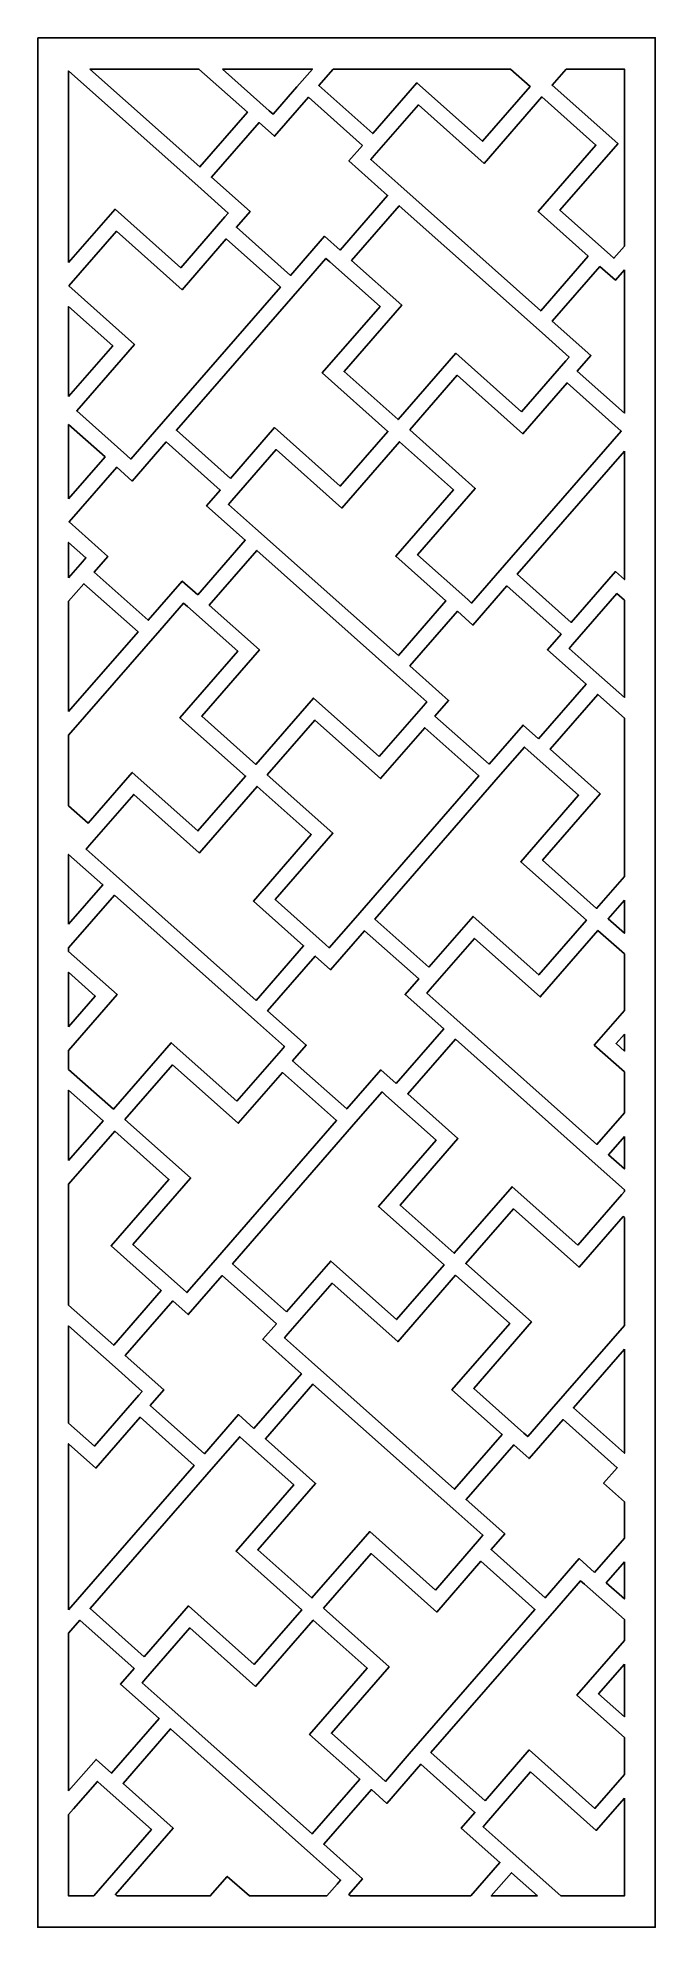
# Model space of a CAD drawing. Header units: centimetres. Extents: x -1.42 to 1.42, y -4.33 to 4.33.
import ezdxf

# ---------------------------------------------------------------- set-up
doc = ezdxf.new("R2010")
doc.units = ezdxf.units.CM
doc.header["$MEASUREMENT"] = 0
doc.layers.add('Layer 1', color=7, linetype='Continuous')

msp = doc.modelspace()

# ---------------------------------------------------------------- linework, layer by layer
at = {"layer": 'Layer 1', "color": 242}
for points, knots in [([(-1.41601, 4.33143), (-1.41601, 4.33143), (-1.33756, 4.33143), (-1.33756, 4.33143), (-1.33756, 4.33143), (-1.33756, 4.33143), (-0.56597, 4.33143), (-0.56597, 4.33143), (-0.56597, 4.33143), (-0.56597, 4.33143), (-0.4716, 4.33143), (-0.4716, 4.33143), (-0.4716, 4.33143), (-0.4716, 4.33143), (-0.03144, 4.33143), (-0.03144, 4.33143), (-0.03144, 4.33143), (-0.03144, 4.33143), (0.06289, 4.33143), (0.06289, 4.33143), (0.06289, 4.33143), (0.51393, 4.33143), (0.96497, 4.33143), (1.41601, 4.33143), (1.41601, 4.33143), (1.41601, 1.44382), (1.41601, -1.4438), (1.41601, -4.33142), (1.41601, -4.33142), (1.41601, -4.33142), (1.14419, -4.33142), (1.14419, -4.33142), (1.14419, -4.33142), (1.14419, -4.33142), (1.03703, -4.33142), (1.03703, -4.33142), (1.03703, -4.33142), (1.03703, -4.33142), (0.53948, -4.33142), (0.53948, -4.33142), (0.53948, -4.33142), (0.53948, -4.33142), (0.42981, -4.33142), (0.42981, -4.33142), (0.42981, -4.33142), (0.42981, -4.33142), (0.41372, -4.33142), (0.41372, -4.33142), (0.41372, -4.33142), (0.41372, -4.33142), (0.3194, -4.33142), (0.3194, -4.33142), (0.3194, -4.33142), (0.3194, -4.33142), (0.17972, -4.33142), (0.17972, -4.33142), (0.17972, -4.33142), (0.17972, -4.33142), (0.07256, -4.33142), (0.07256, -4.33142), (0.07256, -4.33142), (0.07256, -4.33142), (-0.12077, -4.33142), (-0.12077, -4.33142), (-0.12077, -4.33142), (-0.12077, -4.33142), (-0.21509, -4.33142), (-0.21509, -4.33142), (-0.21509, -4.33142), (-0.21509, -4.33142), (-0.28457, -4.33142), (-0.28457, -4.33142), (-0.28457, -4.33142), (-0.28457, -4.33142), (-0.39179, -4.33142), (-0.39179, -4.33142), (-0.39179, -4.33142), (-0.39179, -4.33142), (-0.65525, -4.33142), (-0.65525, -4.33142), (-0.65525, -4.33142), (-0.65525, -4.33142), (-0.74957, -4.33142), (-0.74957, -4.33142), (-0.74957, -4.33142), (-0.74957, -4.33142), (-0.89179, -4.33142), (-0.89179, -4.33142), (-0.89179, -4.33142), (-0.89179, -4.33142), (-0.99895, -4.33142), (-0.99895, -4.33142), (-0.99895, -4.33142), (-0.99895, -4.33142), (-1.41601, -4.33142), (-1.41601, -4.33142), (-1.41601, -4.33142), (-1.41601, -1.48038), (-1.41601, 1.37066), (-1.41601, 4.2217), (-1.41601, 4.2217), (-1.41601, 4.2217), (-1.41601, 4.30589), (-1.41601, 4.30589), (-1.41601, 4.30589), (-1.41601, 4.30589), (-1.41601, 4.33143), (-1.41601, 4.33143)], [0, 0, 0, 0, 0.0357143, 0.0357143, 0.0357143, 0.0357143, 0.0714286, 0.0714286, 0.0714286, 0.0714286, 0.1071429, 0.1071429, 0.1071429, 0.1071429, 0.1428571, 0.1428571, 0.1428571, 0.1428571, 0.1785714, 0.1785714, 0.1785714, 0.1785714, 0.2142857, 0.2142857, 0.2142857, 0.2142857, 0.25, 0.25, 0.25, 0.25, 0.2857143, 0.2857143, 0.2857143, 0.2857143, 0.3214286, 0.3214286, 0.3214286, 0.3214286, 0.3571429, 0.3571429, 0.3571429, 0.3571429, 0.3928571, 0.3928571, 0.3928571, 0.3928571, 0.4285714, 0.4285714, 0.4285714, 0.4285714, 0.4642857, 0.4642857, 0.4642857, 0.4642857, 0.5, 0.5, 0.5, 0.5, 0.5357143, 0.5357143, 0.5357143, 0.5357143, 0.5714286, 0.5714286, 0.5714286, 0.5714286, 0.6071429, 0.6071429, 0.6071429, 0.6071429, 0.6428571, 0.6428571, 0.6428571, 0.6428571, 0.6785714, 0.6785714, 0.6785714, 0.6785714, 0.7142857, 0.7142857, 0.7142857, 0.7142857, 0.75, 0.75, 0.75, 0.75, 0.7857143, 0.7857143, 0.7857143, 0.7857143, 0.8214286, 0.8214286, 0.8214286, 0.8214286, 0.8571429, 0.8571429, 0.8571429, 0.8571429, 0.8928571, 0.8928571, 0.8928571, 0.8928571, 0.9285714, 0.9285714, 0.9285714, 0.9285714, 1, 1, 1, 1]), ([(-1.27441, 3.3008), (-1.27441, 3.3008), (-1.0616, 3.54528), (-1.0616, 3.54528), (-1.0616, 3.54528), (-1.0616, 3.54528), (-1.06157, 3.54531), (-1.06157, 3.54531), (-1.06157, 3.54531), (-1.06157, 3.54531), (-0.76041, 3.27726), (-0.76041, 3.27726), (-0.76041, 3.27726), (-0.76041, 3.27726), (-0.55773, 3.5101), (-0.55773, 3.5101), (-0.55773, 3.5101), (-0.55773, 3.5101), (-0.54211, 3.52805), (-0.54211, 3.52805), (-0.54211, 3.52805), (-0.54211, 3.52805), (-0.66612, 3.63842), (-0.66612, 3.63842), (-0.66612, 3.63842), (-0.66612, 3.63842), (-1.27441, 4.17986), (-1.27441, 4.17986), (-1.27441, 4.17986), (-1.27441, 4.17986), (-1.27441, 3.3008), (-1.27441, 3.3008)], [0, 0, 0, 0, 0.1111111, 0.1111111, 0.1111111, 0.1111111, 0.2222222, 0.2222222, 0.2222222, 0.2222222, 0.3333333, 0.3333333, 0.3333333, 0.3333333, 0.4444444, 0.4444444, 0.4444444, 0.4444444, 0.5555556, 0.5555556, 0.5555556, 0.5555556, 0.6666667, 0.6666667, 0.6666667, 0.6666667, 0.7777778, 0.7777778, 0.7777778, 0.7777778, 1, 1, 1, 1]), ([(-1.17669, 4.18825), (-1.17669, 4.18825), (-0.67251, 3.73949), (-0.67251, 3.73949), (-0.67251, 3.73949), (-0.67251, 3.73949), (-0.45423, 3.99026), (-0.45423, 3.99026), (-0.45423, 3.99026), (-0.45423, 3.99026), (-0.67667, 4.18825), (-0.67667, 4.18825), (-0.67667, 4.18825), (-0.67667, 4.18825), (-1.17669, 4.18825), (-1.17669, 4.18825)], [0, 0, 0, 0, 0.2, 0.2, 0.2, 0.2, 0.4, 0.4, 0.4, 0.4, 0.6, 0.6, 0.6, 0.6, 1, 1, 1, 1]), ([(-0.56946, 4.18825), (-0.56946, 4.18825), (-0.35428, 3.99672), (-0.35428, 3.99672), (-0.35428, 3.99672), (-0.35428, 3.99672), (-0.35431, 3.99669), (-0.35431, 3.99669), (-0.35431, 3.99669), (-0.35431, 3.99669), (-0.33657, 3.9809), (-0.33657, 3.9809), (-0.33657, 3.9809), (-0.33657, 3.9809), (-0.22741, 4.1063), (-0.22741, 4.1063), (-0.22741, 4.1063), (-0.22741, 4.1063), (-0.15608, 4.18825), (-0.15608, 4.18825), (-0.15608, 4.18825), (-0.15608, 4.18825), (-0.56946, 4.18825), (-0.56946, 4.18825)], [0, 0, 0, 0, 0.1428571, 0.1428571, 0.1428571, 0.1428571, 0.2857143, 0.2857143, 0.2857143, 0.2857143, 0.4285714, 0.4285714, 0.4285714, 0.4285714, 0.5714286, 0.5714286, 0.5714286, 0.5714286, 0.7142857, 0.7142857, 0.7142857, 0.7142857, 1, 1, 1, 1]), ([(-0.06175, 4.18825), (-0.06175, 4.18825), (-0.12746, 4.11276), (-0.12746, 4.11276), (-0.12746, 4.11276), (-0.12746, 4.11276), (0.12052, 3.89203), (0.12052, 3.89203), (0.12052, 3.89203), (0.12052, 3.89203), (0.32323, 4.12491), (0.32323, 4.12491), (0.32323, 4.12491), (0.32323, 4.12491), (0.32326, 4.12489), (0.32326, 4.12489), (0.32326, 4.12489), (0.32326, 4.12489), (0.62439, 3.85686), (0.62439, 3.85686), (0.62439, 3.85686), (0.62439, 3.85686), (0.84269, 4.10765), (0.84269, 4.10765), (0.84269, 4.10765), (0.84269, 4.10765), (0.75214, 4.18825), (0.75214, 4.18825), (0.75214, 4.18825), (0.75214, 4.18825), (-0.06175, 4.18825), (-0.06175, 4.18825)], [0, 0, 0, 0, 0.1111111, 0.1111111, 0.1111111, 0.1111111, 0.2222222, 0.2222222, 0.2222222, 0.2222222, 0.3333333, 0.3333333, 0.3333333, 0.3333333, 0.4444444, 0.4444444, 0.4444444, 0.4444444, 0.5555556, 0.5555556, 0.5555556, 0.5555556, 0.6666667, 0.6666667, 0.6666667, 0.6666667, 0.7777778, 0.7777778, 0.7777778, 0.7777778, 1, 1, 1, 1]), ([(1.00722, 4.18825), (1.00722, 4.18825), (0.94265, 4.11406), (0.94265, 4.11406), (0.94265, 4.11406), (0.94265, 4.11406), (1.24377, 3.84603), (1.24377, 3.84603), (1.24377, 3.84603), (1.24377, 3.84603), (1.24375, 3.846), (1.24375, 3.846), (1.24375, 3.846), (1.24375, 3.846), (1.24377, 3.84597), (1.24377, 3.84597), (1.24377, 3.84597), (1.24377, 3.84597), (0.97872, 3.54148), (0.97872, 3.54148), (0.97872, 3.54148), (0.97872, 3.54148), (1.20899, 3.33652), (1.20899, 3.33652), (1.20899, 3.33652), (1.20899, 3.33652), (1.20896, 3.33649), (1.20896, 3.33649), (1.20896, 3.33649), (1.20896, 3.33649), (1.22671, 3.3207), (1.22671, 3.3207), (1.22671, 3.3207), (1.22671, 3.3207), (1.27441, 3.37551), (1.27441, 3.37551), (1.27441, 3.37551), (1.27441, 3.37551), (1.27441, 4.18825), (1.27441, 4.18825), (1.27441, 4.18825), (1.27441, 4.18825), (1.00722, 4.18825), (1.00722, 4.18825)], [0, 0, 0, 0, 0.0833333, 0.0833333, 0.0833333, 0.0833333, 0.1666667, 0.1666667, 0.1666667, 0.1666667, 0.25, 0.25, 0.25, 0.25, 0.3333333, 0.3333333, 0.3333333, 0.3333333, 0.4166667, 0.4166667, 0.4166667, 0.4166667, 0.5, 0.5, 0.5, 0.5, 0.5833333, 0.5833333, 0.5833333, 0.5833333, 0.6666667, 0.6666667, 0.6666667, 0.6666667, 0.75, 0.75, 0.75, 0.75, 0.8333333, 0.8333333, 0.8333333, 0.8333333, 1, 1, 1, 1]), ([(0.07374, 3.8383), (0.07374, 3.8383), (-0.17424, 4.05902), (-0.17424, 4.05902), (-0.17424, 4.05902), (-0.17424, 4.05902), (-0.3302, 3.87985), (-0.3302, 3.87985), (-0.3302, 3.87985), (-0.3302, 3.87985), (-0.40109, 3.94295), (-0.40109, 3.94295), (-0.40109, 3.94295), (-0.40109, 3.94295), (-0.61937, 3.69219), (-0.61937, 3.69219), (-0.61937, 3.69219), (-0.61937, 3.69219), (-0.44218, 3.53448), (-0.44218, 3.53448), (-0.44218, 3.53448), (-0.44218, 3.53448), (-0.50458, 3.4628), (-0.50458, 3.4628), (-0.50458, 3.4628), (-0.50458, 3.4628), (-0.25657, 3.24205), (-0.25657, 3.24205), (-0.25657, 3.24205), (-0.25657, 3.24205), (-0.10061, 3.42122), (-0.10061, 3.42122), (-0.10061, 3.42122), (-0.10061, 3.42122), (-0.02975, 3.35815), (-0.02975, 3.35815), (-0.02975, 3.35815), (-0.02975, 3.35815), (0.18855, 3.60893), (0.18855, 3.60893), (0.18855, 3.60893), (0.18855, 3.60893), (0.01137, 3.76664), (0.01137, 3.76664), (0.01137, 3.76664), (0.01137, 3.76664), (0.07374, 3.8383), (0.07374, 3.8383)], [0, 0, 0, 0, 0.0769231, 0.0769231, 0.0769231, 0.0769231, 0.1538462, 0.1538462, 0.1538462, 0.1538462, 0.2307692, 0.2307692, 0.2307692, 0.2307692, 0.3076923, 0.3076923, 0.3076923, 0.3076923, 0.3846154, 0.3846154, 0.3846154, 0.3846154, 0.4615385, 0.4615385, 0.4615385, 0.4615385, 0.5384615, 0.5384615, 0.5384615, 0.5384615, 0.6153846, 0.6153846, 0.6153846, 0.6153846, 0.6923077, 0.6923077, 0.6923077, 0.6923077, 0.7692308, 0.7692308, 0.7692308, 0.7692308, 0.8461538, 0.8461538, 0.8461538, 0.8461538, 1, 1, 1, 1]), ([(1.10903, 3.33005), (1.10903, 3.33005), (0.87877, 3.53501), (0.87877, 3.53501), (0.87877, 3.53501), (0.87877, 3.53501), (0.87879, 3.53504), (0.87879, 3.53504), (0.87879, 3.53504), (0.87879, 3.53504), (0.87876, 3.53507), (0.87876, 3.53507), (0.87876, 3.53507), (0.87876, 3.53507), (1.14382, 3.83957), (1.14382, 3.83957), (1.14382, 3.83957), (1.14382, 3.83957), (0.89584, 4.06029), (0.89584, 4.06029), (0.89584, 4.06029), (0.89584, 4.06029), (0.63078, 3.75579), (0.63078, 3.75579), (0.63078, 3.75579), (0.63078, 3.75579), (0.63075, 3.75581), (0.63075, 3.75581), (0.63075, 3.75581), (0.63075, 3.75581), (0.32962, 4.02384), (0.32962, 4.02384), (0.32962, 4.02384), (0.32962, 4.02384), (0.12692, 3.79097), (0.12692, 3.79097), (0.12692, 3.79097), (0.12692, 3.79097), (0.12689, 3.79099), (0.12689, 3.79099), (0.12689, 3.79099), (0.12689, 3.79099), (0.11129, 3.77308), (0.11129, 3.77308), (0.11129, 3.77308), (0.11129, 3.77308), (0.2353, 3.66271), (0.2353, 3.66271), (0.2353, 3.66271), (0.2353, 3.66271), (0.89075, 3.07929), (0.89075, 3.07929), (0.89075, 3.07929), (0.89075, 3.07929), (1.10903, 3.33005), (1.10903, 3.33005)], [0, 0, 0, 0, 0.0666667, 0.0666667, 0.0666667, 0.0666667, 0.1333333, 0.1333333, 0.1333333, 0.1333333, 0.2, 0.2, 0.2, 0.2, 0.2666667, 0.2666667, 0.2666667, 0.2666667, 0.3333333, 0.3333333, 0.3333333, 0.3333333, 0.4, 0.4, 0.4, 0.4, 0.4666667, 0.4666667, 0.4666667, 0.4666667, 0.5333333, 0.5333333, 0.5333333, 0.5333333, 0.6, 0.6, 0.6, 0.6, 0.6666667, 0.6666667, 0.6666667, 0.6666667, 0.7333333, 0.7333333, 0.7333333, 0.7333333, 0.8, 0.8, 0.8, 0.8, 0.8666667, 0.8666667, 0.8666667, 0.8666667, 1, 1, 1, 1]), ([(0.80286, 2.61705), (0.80286, 2.61705), (0.5017, 2.88511), (0.5017, 2.88511), (0.5017, 2.88511), (0.5017, 2.88511), (0.50167, 2.88508), (0.50167, 2.88508), (0.50167, 2.88508), (0.50167, 2.88508), (0.23662, 2.58058), (0.23662, 2.58058), (0.23662, 2.58058), (0.23662, 2.58058), (-0.0114, 2.80133), (-0.0114, 2.80133), (-0.0114, 2.80133), (-0.0114, 2.80133), (0.25369, 3.10586), (0.25369, 3.10586), (0.25369, 3.10586), (0.25369, 3.10586), (0.02339, 3.31084), (0.02339, 3.31084), (0.02339, 3.31084), (0.02339, 3.31084), (0.24169, 3.56163), (0.24169, 3.56163), (0.24169, 3.56163), (0.24169, 3.56163), (0.89715, 2.97823), (0.89715, 2.97823), (0.89715, 2.97823), (0.89715, 2.97823), (1.02116, 2.86785), (1.02116, 2.86785), (1.02116, 2.86785), (1.02116, 2.86785), (1.00554, 2.84991), (1.00554, 2.84991), (1.00554, 2.84991), (1.00554, 2.84991), (0.80286, 2.61705), (0.80286, 2.61705)], [0, 0, 0, 0, 0.0833333, 0.0833333, 0.0833333, 0.0833333, 0.1666667, 0.1666667, 0.1666667, 0.1666667, 0.25, 0.25, 0.25, 0.25, 0.3333333, 0.3333333, 0.3333333, 0.3333333, 0.4166667, 0.4166667, 0.4166667, 0.4166667, 0.5, 0.5, 0.5, 0.5, 0.5833333, 0.5833333, 0.5833333, 0.5833333, 0.6666667, 0.6666667, 0.6666667, 0.6666667, 0.75, 0.75, 0.75, 0.75, 0.8333333, 0.8333333, 0.8333333, 0.8333333, 1, 1, 1, 1]), ([(-1.27351, 3.19348), (-1.27351, 3.19348), (-0.97238, 2.92545), (-0.97238, 2.92545), (-0.97238, 2.92545), (-0.97238, 2.92545), (-0.97241, 2.92542), (-0.97241, 2.92542), (-0.97241, 2.92542), (-0.97241, 2.92542), (-0.97238, 2.9254), (-0.97238, 2.9254), (-0.97238, 2.9254), (-0.97238, 2.9254), (-1.23744, 2.6209), (-1.23744, 2.6209), (-1.23744, 2.6209), (-1.23744, 2.6209), (-1.00717, 2.41594), (-1.00717, 2.41594), (-1.00717, 2.41594), (-1.00717, 2.41594), (-1.0072, 2.41591), (-1.0072, 2.41591), (-1.0072, 2.41591), (-1.0072, 2.41591), (-0.98945, 2.40012), (-0.98945, 2.40012), (-0.98945, 2.40012), (-0.98945, 2.40012), (-0.8803, 2.52551), (-0.8803, 2.52551), (-0.8803, 2.52551), (-0.8803, 2.52551), (-0.30335, 3.18831), (-0.30335, 3.18831), (-0.30335, 3.18831), (-0.30335, 3.18831), (-0.55136, 3.40906), (-0.55136, 3.40906), (-0.55136, 3.40906), (-0.55136, 3.40906), (-0.75405, 3.17622), (-0.75405, 3.17622), (-0.75405, 3.17622), (-0.75405, 3.17622), (-0.75407, 3.17618), (-0.75407, 3.17618), (-0.75407, 3.17618), (-0.75407, 3.17618), (-1.05523, 3.44424), (-1.05523, 3.44424), (-1.05523, 3.44424), (-1.05523, 3.44424), (-1.27351, 3.19348), (-1.27351, 3.19348)], [0, 0, 0, 0, 0.0666667, 0.0666667, 0.0666667, 0.0666667, 0.1333333, 0.1333333, 0.1333333, 0.1333333, 0.2, 0.2, 0.2, 0.2, 0.2666667, 0.2666667, 0.2666667, 0.2666667, 0.3333333, 0.3333333, 0.3333333, 0.3333333, 0.4, 0.4, 0.4, 0.4, 0.4666667, 0.4666667, 0.4666667, 0.4666667, 0.5333333, 0.5333333, 0.5333333, 0.5333333, 0.6, 0.6, 0.6, 0.6, 0.6666667, 0.6666667, 0.6666667, 0.6666667, 0.7333333, 0.7333333, 0.7333333, 0.7333333, 0.8, 0.8, 0.8, 0.8, 0.8666667, 0.8666667, 0.8666667, 0.8666667, 1, 1, 1, 1]), ([(-0.53236, 2.31125), (-0.53236, 2.31125), (-0.32965, 2.54413), (-0.32965, 2.54413), (-0.32965, 2.54413), (-0.32965, 2.54413), (-0.32962, 2.54411), (-0.32962, 2.54411), (-0.32962, 2.54411), (-0.32962, 2.54411), (-0.0285, 2.27608), (-0.0285, 2.27608), (-0.0285, 2.27608), (-0.0285, 2.27608), (0.18981, 2.52687), (0.18981, 2.52687), (0.18981, 2.52687), (0.18981, 2.52687), (-0.11132, 2.79489), (-0.11132, 2.79489), (-0.11132, 2.79489), (-0.11132, 2.79489), (0.15376, 3.09942), (0.15376, 3.09942), (0.15376, 3.09942), (0.15376, 3.09942), (-0.07654, 3.30441), (-0.07654, 3.30441), (-0.07654, 3.30441), (-0.07654, 3.30441), (-0.09425, 3.32017), (-0.09425, 3.32017), (-0.09425, 3.32017), (-0.09425, 3.32017), (-0.2034, 3.19478), (-0.2034, 3.19478), (-0.2034, 3.19478), (-0.2034, 3.19478), (-0.78035, 2.53198), (-0.78035, 2.53198), (-0.78035, 2.53198), (-0.78035, 2.53198), (-0.53236, 2.31125), (-0.53236, 2.31125)], [0, 0, 0, 0, 0.0833333, 0.0833333, 0.0833333, 0.0833333, 0.1666667, 0.1666667, 0.1666667, 0.1666667, 0.25, 0.25, 0.25, 0.25, 0.3333333, 0.3333333, 0.3333333, 0.3333333, 0.4166667, 0.4166667, 0.4166667, 0.4166667, 0.5, 0.5, 0.5, 0.5, 0.5833333, 0.5833333, 0.5833333, 0.5833333, 0.6666667, 0.6666667, 0.6666667, 0.6666667, 0.75, 0.75, 0.75, 0.75, 0.8333333, 0.8333333, 0.8333333, 0.8333333, 1, 1, 1, 1]), ([(1.27441, 3.26714), (1.27441, 3.26714), (1.23307, 3.21965), (1.23307, 3.21965), (1.23307, 3.21965), (1.23307, 3.21965), (1.16218, 3.28275), (1.16218, 3.28275), (1.16218, 3.28275), (1.16218, 3.28275), (0.9439, 3.03199), (0.9439, 3.03199), (0.9439, 3.03199), (0.9439, 3.03199), (1.12108, 2.87429), (1.12108, 2.87429), (1.12108, 2.87429), (1.12108, 2.87429), (1.05869, 2.8026), (1.05869, 2.8026), (1.05869, 2.8026), (1.05869, 2.8026), (1.27441, 2.61059), (1.27441, 2.61059), (1.27441, 2.61059), (1.27441, 2.61059), (1.27441, 3.26714), (1.27441, 3.26714)], [0, 0, 0, 0, 0.125, 0.125, 0.125, 0.125, 0.25, 0.25, 0.25, 0.25, 0.375, 0.375, 0.375, 0.375, 0.5, 0.5, 0.5, 0.5, 0.625, 0.625, 0.625, 0.625, 0.75, 0.75, 0.75, 0.75, 1, 1, 1, 1]), ([(-1.27441, 2.68684), (-1.27441, 2.68684), (-1.07233, 2.91899), (-1.07233, 2.91899), (-1.07233, 2.91899), (-1.07233, 2.91899), (-1.27441, 3.09886), (-1.27441, 3.09886), (-1.27441, 3.09886), (-1.27441, 3.09886), (-1.27441, 2.68684), (-1.27441, 2.68684)], [0, 0, 0, 0, 0.25, 0.25, 0.25, 0.25, 0.5, 0.5, 0.5, 0.5, 1, 1, 1, 1]), ([(0.28976, 2.53328), (0.28976, 2.53328), (0.59089, 2.26525), (0.59089, 2.26525), (0.59089, 2.26525), (0.59089, 2.26525), (0.59086, 2.26522), (0.59086, 2.26522), (0.59086, 2.26522), (0.59086, 2.26522), (0.59089, 2.26519), (0.59089, 2.26519), (0.59089, 2.26519), (0.59089, 2.26519), (0.32583, 1.96069), (0.32583, 1.96069), (0.32583, 1.96069), (0.32583, 1.96069), (0.5561, 1.75574), (0.5561, 1.75574), (0.5561, 1.75574), (0.5561, 1.75574), (0.55607, 1.75571), (0.55607, 1.75571), (0.55607, 1.75571), (0.55607, 1.75571), (0.57382, 1.73991), (0.57382, 1.73991), (0.57382, 1.73991), (0.57382, 1.73991), (0.68297, 1.86531), (0.68297, 1.86531), (0.68297, 1.86531), (0.68297, 1.86531), (1.25992, 2.52811), (1.25992, 2.52811), (1.25992, 2.52811), (1.25992, 2.52811), (1.0119, 2.74886), (1.0119, 2.74886), (1.0119, 2.74886), (1.0119, 2.74886), (0.80922, 2.51601), (0.80922, 2.51601), (0.80922, 2.51601), (0.80922, 2.51601), (0.8092, 2.51599), (0.8092, 2.51599), (0.8092, 2.51599), (0.8092, 2.51599), (0.50804, 2.78404), (0.50804, 2.78404), (0.50804, 2.78404), (0.50804, 2.78404), (0.28976, 2.53328), (0.28976, 2.53328)], [0, 0, 0, 0, 0.0666667, 0.0666667, 0.0666667, 0.0666667, 0.1333333, 0.1333333, 0.1333333, 0.1333333, 0.2, 0.2, 0.2, 0.2, 0.2666667, 0.2666667, 0.2666667, 0.2666667, 0.3333333, 0.3333333, 0.3333333, 0.3333333, 0.4, 0.4, 0.4, 0.4, 0.4666667, 0.4666667, 0.4666667, 0.4666667, 0.5333333, 0.5333333, 0.5333333, 0.5333333, 0.6, 0.6, 0.6, 0.6, 0.6666667, 0.6666667, 0.6666667, 0.6666667, 0.7333333, 0.7333333, 0.7333333, 0.7333333, 0.8, 0.8, 0.8, 0.8, 0.8666667, 0.8666667, 0.8666667, 0.8666667, 1, 1, 1, 1]), ([(-1.27441, 2.21729), (-1.27441, 2.21729), (-1.10712, 2.40948), (-1.10712, 2.40948), (-1.10712, 2.40948), (-1.10712, 2.40948), (-1.27441, 2.55837), (-1.27441, 2.55837), (-1.27441, 2.55837), (-1.27441, 2.55837), (-1.27441, 2.21729), (-1.27441, 2.21729)], [0, 0, 0, 0, 0.25, 0.25, 0.25, 0.25, 0.5, 0.5, 0.5, 0.5, 1, 1, 1, 1]), ([(-0.68264, 1.77737), (-0.68264, 1.77737), (-0.46434, 2.02816), (-0.46434, 2.02816), (-0.46434, 2.02816), (-0.46434, 2.02816), (-0.64151, 2.18586), (-0.64151, 2.18586), (-0.64151, 2.18586), (-0.64151, 2.18586), (-0.57915, 2.25751), (-0.57915, 2.25751), (-0.57915, 2.25751), (-0.57915, 2.25751), (-0.82712, 2.47824), (-0.82712, 2.47824), (-0.82712, 2.47824), (-0.82712, 2.47824), (-0.98308, 2.29907), (-0.98308, 2.29907), (-0.98308, 2.29907), (-0.98308, 2.29907), (-1.05398, 2.36217), (-1.05398, 2.36217), (-1.05398, 2.36217), (-1.05398, 2.36217), (-1.27226, 2.11141), (-1.27226, 2.11141), (-1.27226, 2.11141), (-1.27226, 2.11141), (-1.09507, 1.9537), (-1.09507, 1.9537), (-1.09507, 1.9537), (-1.09507, 1.9537), (-1.15747, 1.88202), (-1.15747, 1.88202), (-1.15747, 1.88202), (-1.15747, 1.88202), (-0.90946, 1.66127), (-0.90946, 1.66127), (-0.90946, 1.66127), (-0.90946, 1.66127), (-0.7535, 1.84044), (-0.7535, 1.84044), (-0.7535, 1.84044), (-0.7535, 1.84044), (-0.68264, 1.77737), (-0.68264, 1.77737)], [0, 0, 0, 0, 0.0769231, 0.0769231, 0.0769231, 0.0769231, 0.1538462, 0.1538462, 0.1538462, 0.1538462, 0.2307692, 0.2307692, 0.2307692, 0.2307692, 0.3076923, 0.3076923, 0.3076923, 0.3076923, 0.3846154, 0.3846154, 0.3846154, 0.3846154, 0.4615385, 0.4615385, 0.4615385, 0.4615385, 0.5384615, 0.5384615, 0.5384615, 0.5384615, 0.6153846, 0.6153846, 0.6153846, 0.6153846, 0.6923077, 0.6923077, 0.6923077, 0.6923077, 0.7692308, 0.7692308, 0.7692308, 0.7692308, 0.8461538, 0.8461538, 0.8461538, 0.8461538, 1, 1, 1, 1]), ([(-0.41759, 2.08192), (-0.41759, 2.08192), (0.23788, 1.49851), (0.23788, 1.49851), (0.23788, 1.49851), (0.23788, 1.49851), (0.45615, 1.74928), (0.45615, 1.74928), (0.45615, 1.74928), (0.45615, 1.74928), (0.22588, 1.95423), (0.22588, 1.95423), (0.22588, 1.95423), (0.22588, 1.95423), (0.22591, 1.95426), (0.22591, 1.95426), (0.22591, 1.95426), (0.22591, 1.95426), (0.22588, 1.95429), (0.22588, 1.95429), (0.22588, 1.95429), (0.22588, 1.95429), (0.49094, 2.25878), (0.49094, 2.25878), (0.49094, 2.25878), (0.49094, 2.25878), (0.24295, 2.4795), (0.24295, 2.4795), (0.24295, 2.4795), (0.24295, 2.4795), (-0.0221, 2.17501), (-0.0221, 2.17501), (-0.0221, 2.17501), (-0.0221, 2.17501), (-0.02213, 2.17503), (-0.02213, 2.17503), (-0.02213, 2.17503), (-0.02213, 2.17503), (-0.32326, 2.44306), (-0.32326, 2.44306), (-0.32326, 2.44306), (-0.32326, 2.44306), (-0.52597, 2.21018), (-0.52597, 2.21018), (-0.52597, 2.21018), (-0.52597, 2.21018), (-0.526, 2.21021), (-0.526, 2.21021), (-0.526, 2.21021), (-0.526, 2.21021), (-0.54159, 2.1923), (-0.54159, 2.1923), (-0.54159, 2.1923), (-0.54159, 2.1923), (-0.41759, 2.08192), (-0.41759, 2.08192)], [0, 0, 0, 0, 0.0666667, 0.0666667, 0.0666667, 0.0666667, 0.1333333, 0.1333333, 0.1333333, 0.1333333, 0.2, 0.2, 0.2, 0.2, 0.2666667, 0.2666667, 0.2666667, 0.2666667, 0.3333333, 0.3333333, 0.3333333, 0.3333333, 0.4, 0.4, 0.4, 0.4, 0.4666667, 0.4666667, 0.4666667, 0.4666667, 0.5333333, 0.5333333, 0.5333333, 0.5333333, 0.6, 0.6, 0.6, 0.6, 0.6666667, 0.6666667, 0.6666667, 0.6666667, 0.7333333, 0.7333333, 0.7333333, 0.7333333, 0.8, 0.8, 0.8, 0.8, 0.8666667, 0.8666667, 0.8666667, 0.8666667, 1, 1, 1, 1]), ([(1.27441, 2.4364), (1.27441, 2.4364), (0.78292, 1.87178), (0.78292, 1.87178), (0.78292, 1.87178), (0.78292, 1.87178), (1.0309, 1.65105), (1.0309, 1.65105), (1.0309, 1.65105), (1.0309, 1.65105), (1.23361, 1.88393), (1.23361, 1.88393), (1.23361, 1.88393), (1.23361, 1.88393), (1.23365, 1.8839), (1.23365, 1.8839), (1.23365, 1.8839), (1.23365, 1.8839), (1.27441, 1.84762), (1.27441, 1.84762), (1.27441, 1.84762), (1.27441, 1.84762), (1.27441, 2.4364), (1.27441, 2.4364)], [0, 0, 0, 0, 0.1428571, 0.1428571, 0.1428571, 0.1428571, 0.2857143, 0.2857143, 0.2857143, 0.2857143, 0.4285714, 0.4285714, 0.4285714, 0.4285714, 0.5714286, 0.5714286, 0.5714286, 0.5714286, 0.7142857, 0.7142857, 0.7142857, 0.7142857, 1, 1, 1, 1]), ([(-1.27441, 1.85603), (-1.27441, 1.85603), (-1.21062, 1.92933), (-1.21062, 1.92933), (-1.21062, 1.92933), (-1.21062, 1.92933), (-1.19499, 1.94727), (-1.19499, 1.94727), (-1.19499, 1.94727), (-1.19499, 1.94727), (-1.27441, 2.01796), (-1.27441, 2.01796), (-1.27441, 2.01796), (-1.27441, 2.01796), (-1.27441, 1.85603), (-1.27441, 1.85603)], [0, 0, 0, 0, 0.2, 0.2, 0.2, 0.2, 0.4, 0.4, 0.4, 0.4, 0.6, 0.6, 0.6, 0.6, 1, 1, 1, 1]), ([(0.14997, 1.03628), (0.14997, 1.03628), (-0.15119, 1.30433), (-0.15119, 1.30433), (-0.15119, 1.30433), (-0.15119, 1.30433), (-0.15121, 1.3043), (-0.15121, 1.3043), (-0.15121, 1.3043), (-0.15121, 1.3043), (-0.41627, 0.99979), (-0.41627, 0.99979), (-0.41627, 0.99979), (-0.41627, 0.99979), (-0.66428, 1.22055), (-0.66428, 1.22055), (-0.66428, 1.22055), (-0.66428, 1.22055), (-0.3992, 1.52508), (-0.3992, 1.52508), (-0.3992, 1.52508), (-0.3992, 1.52508), (-0.6295, 1.73006), (-0.6295, 1.73006), (-0.6295, 1.73006), (-0.6295, 1.73006), (-0.41119, 1.98085), (-0.41119, 1.98085), (-0.41119, 1.98085), (-0.41119, 1.98085), (0.24427, 1.39744), (0.24427, 1.39744), (0.24427, 1.39744), (0.24427, 1.39744), (0.36827, 1.28707), (0.36827, 1.28707), (0.36827, 1.28707), (0.36827, 1.28707), (0.35265, 1.26912), (0.35265, 1.26912), (0.35265, 1.26912), (0.35265, 1.26912), (0.14997, 1.03628), (0.14997, 1.03628)], [0, 0, 0, 0, 0.0833333, 0.0833333, 0.0833333, 0.0833333, 0.1666667, 0.1666667, 0.1666667, 0.1666667, 0.25, 0.25, 0.25, 0.25, 0.3333333, 0.3333333, 0.3333333, 0.3333333, 0.4166667, 0.4166667, 0.4166667, 0.4166667, 0.5, 0.5, 0.5, 0.5, 0.5833333, 0.5833333, 0.5833333, 0.5833333, 0.6666667, 0.6666667, 0.6666667, 0.6666667, 0.75, 0.75, 0.75, 0.75, 0.8333333, 0.8333333, 0.8333333, 0.8333333, 1, 1, 1, 1]), ([(-1.27441, 1.24201), (-1.27441, 1.24201), (-0.95624, 1.60753), (-0.95624, 1.60753), (-0.95624, 1.60753), (-0.95624, 1.60753), (-1.20425, 1.82828), (-1.20425, 1.82828), (-1.20425, 1.82828), (-1.20425, 1.82828), (-1.27441, 1.74767), (-1.27441, 1.74767), (-1.27441, 1.74767), (-1.27441, 1.74767), (-1.27441, 1.24201), (-1.27441, 1.24201)], [0, 0, 0, 0, 0.2, 0.2, 0.2, 0.2, 0.4, 0.4, 0.4, 0.4, 0.6, 0.6, 0.6, 0.6, 1, 1, 1, 1]), ([(-1.27441, 0.80983), (-1.27441, 0.80983), (-1.18525, 0.73047), (-1.18525, 0.73047), (-1.18525, 0.73047), (-1.18525, 0.73047), (-0.98254, 0.96335), (-0.98254, 0.96335), (-0.98254, 0.96335), (-0.98254, 0.96335), (-0.98251, 0.96332), (-0.98251, 0.96332), (-0.98251, 0.96332), (-0.98251, 0.96332), (-0.68138, 0.6953), (-0.68138, 0.6953), (-0.68138, 0.6953), (-0.68138, 0.6953), (-0.46308, 0.94608), (-0.46308, 0.94608), (-0.46308, 0.94608), (-0.46308, 0.94608), (-0.76421, 1.21411), (-0.76421, 1.21411), (-0.76421, 1.21411), (-0.76421, 1.21411), (-0.49912, 1.51864), (-0.49912, 1.51864), (-0.49912, 1.51864), (-0.49912, 1.51864), (-0.72942, 1.72362), (-0.72942, 1.72362), (-0.72942, 1.72362), (-0.72942, 1.72362), (-0.74714, 1.73939), (-0.74714, 1.73939), (-0.74714, 1.73939), (-0.74714, 1.73939), (-0.85629, 1.614), (-0.85629, 1.614), (-0.85629, 1.614), (-0.85629, 1.614), (-1.27441, 1.13365), (-1.27441, 1.13365), (-1.27441, 1.13365), (-1.27441, 1.13365), (-1.27441, 0.80983), (-1.27441, 0.80983)], [0, 0, 0, 0, 0.0769231, 0.0769231, 0.0769231, 0.0769231, 0.1538462, 0.1538462, 0.1538462, 0.1538462, 0.2307692, 0.2307692, 0.2307692, 0.2307692, 0.3076923, 0.3076923, 0.3076923, 0.3076923, 0.3846154, 0.3846154, 0.3846154, 0.3846154, 0.4615385, 0.4615385, 0.4615385, 0.4615385, 0.5384615, 0.5384615, 0.5384615, 0.5384615, 0.6153846, 0.6153846, 0.6153846, 0.6153846, 0.6923077, 0.6923077, 0.6923077, 0.6923077, 0.7692308, 0.7692308, 0.7692308, 0.7692308, 0.8461538, 0.8461538, 0.8461538, 0.8461538, 1, 1, 1, 1]), ([(0.88063, 1.11716), (0.88063, 1.11716), (1.09893, 1.36795), (1.09893, 1.36795), (1.09893, 1.36795), (1.09893, 1.36795), (0.92176, 1.52566), (0.92176, 1.52566), (0.92176, 1.52566), (0.92176, 1.52566), (0.98413, 1.59731), (0.98413, 1.59731), (0.98413, 1.59731), (0.98413, 1.59731), (0.73614, 1.81804), (0.73614, 1.81804), (0.73614, 1.81804), (0.73614, 1.81804), (0.58019, 1.63887), (0.58019, 1.63887), (0.58019, 1.63887), (0.58019, 1.63887), (0.50929, 1.70197), (0.50929, 1.70197), (0.50929, 1.70197), (0.50929, 1.70197), (0.29102, 1.45121), (0.29102, 1.45121), (0.29102, 1.45121), (0.29102, 1.45121), (0.4682, 1.2935), (0.4682, 1.2935), (0.4682, 1.2935), (0.4682, 1.2935), (0.4058, 1.22182), (0.4058, 1.22182), (0.4058, 1.22182), (0.4058, 1.22182), (0.65381, 1.00107), (0.65381, 1.00107), (0.65381, 1.00107), (0.65381, 1.00107), (0.80977, 1.18024), (0.80977, 1.18024), (0.80977, 1.18024), (0.80977, 1.18024), (0.88063, 1.11716), (0.88063, 1.11716)], [0, 0, 0, 0, 0.0769231, 0.0769231, 0.0769231, 0.0769231, 0.1538462, 0.1538462, 0.1538462, 0.1538462, 0.2307692, 0.2307692, 0.2307692, 0.2307692, 0.3076923, 0.3076923, 0.3076923, 0.3076923, 0.3846154, 0.3846154, 0.3846154, 0.3846154, 0.4615385, 0.4615385, 0.4615385, 0.4615385, 0.5384615, 0.5384615, 0.5384615, 0.5384615, 0.6153846, 0.6153846, 0.6153846, 0.6153846, 0.6923077, 0.6923077, 0.6923077, 0.6923077, 0.7692308, 0.7692308, 0.7692308, 0.7692308, 0.8461538, 0.8461538, 0.8461538, 0.8461538, 1, 1, 1, 1]), ([(1.27441, 1.75224), (1.27441, 1.75224), (1.24001, 1.78286), (1.24001, 1.78286), (1.24001, 1.78286), (1.24001, 1.78286), (1.0373, 1.54998), (1.0373, 1.54998), (1.0373, 1.54998), (1.0373, 1.54998), (1.03727, 1.55001), (1.03727, 1.55001), (1.03727, 1.55001), (1.03727, 1.55001), (1.02168, 1.5321), (1.02168, 1.5321), (1.02168, 1.5321), (1.02168, 1.5321), (1.14568, 1.42172), (1.14568, 1.42172), (1.14568, 1.42172), (1.14568, 1.42172), (1.27441, 1.30714), (1.27441, 1.30714), (1.27441, 1.30714), (1.27441, 1.30714), (1.27441, 1.75224), (1.27441, 1.75224)], [0, 0, 0, 0, 0.125, 0.125, 0.125, 0.125, 0.25, 0.25, 0.25, 0.25, 0.375, 0.375, 0.375, 0.375, 0.5, 0.5, 0.5, 0.5, 0.625, 0.625, 0.625, 0.625, 0.75, 0.75, 0.75, 0.75, 1, 1, 1, 1]), ([(1.27441, 1.21176), (1.27441, 1.21176), (1.15208, 1.32065), (1.15208, 1.32065), (1.15208, 1.32065), (1.15208, 1.32065), (0.93377, 1.06986), (0.93377, 1.06986), (0.93377, 1.06986), (0.93377, 1.06986), (1.16407, 0.86488), (1.16407, 0.86488), (1.16407, 0.86488), (1.16407, 0.86488), (0.89899, 0.56035), (0.89899, 0.56035), (0.89899, 0.56035), (0.89899, 0.56035), (1.147, 0.3396), (1.147, 0.3396), (1.147, 0.3396), (1.147, 0.3396), (1.27441, 0.48597), (1.27441, 0.48597), (1.27441, 0.48597), (1.27441, 0.48597), (1.27441, 1.21176), (1.27441, 1.21176)], [0, 0, 0, 0, 0.125, 0.125, 0.125, 0.125, 0.25, 0.25, 0.25, 0.25, 0.375, 0.375, 0.375, 0.375, 0.5, 0.5, 0.5, 0.5, 0.625, 0.625, 0.625, 0.625, 0.75, 0.75, 0.75, 0.75, 1, 1, 1, 1]), ([(-0.36312, 0.9525), (-0.36312, 0.9525), (-0.062, 0.68447), (-0.062, 0.68447), (-0.062, 0.68447), (-0.062, 0.68447), (-0.06203, 0.68444), (-0.06203, 0.68444), (-0.06203, 0.68444), (-0.06203, 0.68444), (-0.06199, 0.68441), (-0.06199, 0.68441), (-0.06199, 0.68441), (-0.06199, 0.68441), (-0.32705, 0.37991), (-0.32705, 0.37991), (-0.32705, 0.37991), (-0.32705, 0.37991), (-0.09678, 0.17496), (-0.09678, 0.17496), (-0.09678, 0.17496), (-0.09678, 0.17496), (-0.09681, 0.17493), (-0.09681, 0.17493), (-0.09681, 0.17493), (-0.09681, 0.17493), (-0.07907, 0.15913), (-0.07907, 0.15913), (-0.07907, 0.15913), (-0.07907, 0.15913), (0.03008, 0.28453), (0.03008, 0.28453), (0.03008, 0.28453), (0.03008, 0.28453), (0.60703, 0.94733), (0.60703, 0.94733), (0.60703, 0.94733), (0.60703, 0.94733), (0.35902, 1.16808), (0.35902, 1.16808), (0.35902, 1.16808), (0.35902, 1.16808), (0.15634, 0.93523), (0.15634, 0.93523), (0.15634, 0.93523), (0.15634, 0.93523), (0.15631, 0.9352), (0.15631, 0.9352), (0.15631, 0.9352), (0.15631, 0.9352), (-0.14485, 1.20325), (-0.14485, 1.20325), (-0.14485, 1.20325), (-0.14485, 1.20325), (-0.36312, 0.9525), (-0.36312, 0.9525)], [0, 0, 0, 0, 0.0666667, 0.0666667, 0.0666667, 0.0666667, 0.1333333, 0.1333333, 0.1333333, 0.1333333, 0.2, 0.2, 0.2, 0.2, 0.2666667, 0.2666667, 0.2666667, 0.2666667, 0.3333333, 0.3333333, 0.3333333, 0.3333333, 0.4, 0.4, 0.4, 0.4, 0.4666667, 0.4666667, 0.4666667, 0.4666667, 0.5333333, 0.5333333, 0.5333333, 0.5333333, 0.6, 0.6, 0.6, 0.6, 0.6666667, 0.6666667, 0.6666667, 0.6666667, 0.7333333, 0.7333333, 0.7333333, 0.7333333, 0.8, 0.8, 0.8, 0.8, 0.8666667, 0.8666667, 0.8666667, 0.8666667, 1, 1, 1, 1]), ([(0.37802, 0.07027), (0.37802, 0.07027), (0.58073, 0.30314), (0.58073, 0.30314), (0.58073, 0.30314), (0.58073, 0.30314), (0.58076, 0.30312), (0.58076, 0.30312), (0.58076, 0.30312), (0.58076, 0.30312), (0.88189, 0.0351), (0.88189, 0.0351), (0.88189, 0.0351), (0.88189, 0.0351), (1.10019, 0.28589), (1.10019, 0.28589), (1.10019, 0.28589), (1.10019, 0.28589), (0.79906, 0.55391), (0.79906, 0.55391), (0.79906, 0.55391), (0.79906, 0.55391), (1.06415, 0.85844), (1.06415, 0.85844), (1.06415, 0.85844), (1.06415, 0.85844), (0.83385, 1.06342), (0.83385, 1.06342), (0.83385, 1.06342), (0.83385, 1.06342), (0.81613, 1.0792), (0.81613, 1.0792), (0.81613, 1.0792), (0.81613, 1.0792), (0.70698, 0.9538), (0.70698, 0.9538), (0.70698, 0.9538), (0.70698, 0.9538), (0.13004, 0.291), (0.13004, 0.291), (0.13004, 0.291), (0.13004, 0.291), (0.37802, 0.07027), (0.37802, 0.07027)], [0, 0, 0, 0, 0.0833333, 0.0833333, 0.0833333, 0.0833333, 0.1666667, 0.1666667, 0.1666667, 0.1666667, 0.25, 0.25, 0.25, 0.25, 0.3333333, 0.3333333, 0.3333333, 0.3333333, 0.4166667, 0.4166667, 0.4166667, 0.4166667, 0.5, 0.5, 0.5, 0.5, 0.5833333, 0.5833333, 0.5833333, 0.5833333, 0.6666667, 0.6666667, 0.6666667, 0.6666667, 0.75, 0.75, 0.75, 0.75, 0.8333333, 0.8333333, 0.8333333, 0.8333333, 1, 1, 1, 1]), ([(-1.07047, 0.50114), (-1.07047, 0.50114), (-0.41501, -0.08227), (-0.41501, -0.08227), (-0.41501, -0.08227), (-0.41501, -0.08227), (-0.19673, 0.16849), (-0.19673, 0.16849), (-0.19673, 0.16849), (-0.19673, 0.16849), (-0.427, 0.37345), (-0.427, 0.37345), (-0.427, 0.37345), (-0.427, 0.37345), (-0.42698, 0.37347), (-0.42698, 0.37347), (-0.42698, 0.37347), (-0.42698, 0.37347), (-0.42701, 0.3735), (-0.42701, 0.3735), (-0.42701, 0.3735), (-0.42701, 0.3735), (-0.16195, 0.678), (-0.16195, 0.678), (-0.16195, 0.678), (-0.16195, 0.678), (-0.40993, 0.89873), (-0.40993, 0.89873), (-0.40993, 0.89873), (-0.40993, 0.89873), (-0.67499, 0.59422), (-0.67499, 0.59422), (-0.67499, 0.59422), (-0.67499, 0.59422), (-0.67502, 0.59425), (-0.67502, 0.59425), (-0.67502, 0.59425), (-0.67502, 0.59425), (-0.97615, 0.86228), (-0.97615, 0.86228), (-0.97615, 0.86228), (-0.97615, 0.86228), (-1.17886, 0.6294), (-1.17886, 0.6294), (-1.17886, 0.6294), (-1.17886, 0.6294), (-1.17889, 0.62943), (-1.17889, 0.62943), (-1.17889, 0.62943), (-1.17889, 0.62943), (-1.19448, 0.61151), (-1.19448, 0.61151), (-1.19448, 0.61151), (-1.19448, 0.61151), (-1.07047, 0.50114), (-1.07047, 0.50114)], [0, 0, 0, 0, 0.0666667, 0.0666667, 0.0666667, 0.0666667, 0.1333333, 0.1333333, 0.1333333, 0.1333333, 0.2, 0.2, 0.2, 0.2, 0.2666667, 0.2666667, 0.2666667, 0.2666667, 0.3333333, 0.3333333, 0.3333333, 0.3333333, 0.4, 0.4, 0.4, 0.4, 0.4666667, 0.4666667, 0.4666667, 0.4666667, 0.5333333, 0.5333333, 0.5333333, 0.5333333, 0.6, 0.6, 0.6, 0.6, 0.6666667, 0.6666667, 0.6666667, 0.6666667, 0.7333333, 0.7333333, 0.7333333, 0.7333333, 0.8, 0.8, 0.8, 0.8, 0.8666667, 0.8666667, 0.8666667, 0.8666667, 1, 1, 1, 1]), ([(-1.27441, 0.26679), (-1.27441, 0.26679), (-1.11722, 0.44737), (-1.11722, 0.44737), (-1.11722, 0.44737), (-1.11722, 0.44737), (-1.27441, 0.58729), (-1.27441, 0.58729), (-1.27441, 0.58729), (-1.27441, 0.58729), (-1.27441, 0.26679), (-1.27441, 0.26679)], [0, 0, 0, 0, 0.25, 0.25, 0.25, 0.25, 0.5, 0.5, 0.5, 0.5, 1, 1, 1, 1]), ([(-0.50292, -0.54451), (-0.50292, -0.54451), (-0.80408, -0.27645), (-0.80408, -0.27645), (-0.80408, -0.27645), (-0.80408, -0.27645), (-0.8041, -0.27648), (-0.8041, -0.27648), (-0.8041, -0.27648), (-0.8041, -0.27648), (-1.06916, -0.58098), (-1.06916, -0.58098), (-1.06916, -0.58098), (-1.06916, -0.58098), (-1.27441, -0.39829), (-1.27441, -0.39829), (-1.27441, -0.39829), (-1.27441, -0.39829), (-1.27441, -0.31112), (-1.27441, -0.31112), (-1.27441, -0.31112), (-1.27441, -0.31112), (-1.05208, -0.0557), (-1.05208, -0.0557), (-1.05208, -0.0557), (-1.05208, -0.0557), (-1.27441, 0.14219), (-1.27441, 0.14219), (-1.27441, 0.14219), (-1.27441, 0.14219), (-1.27441, 0.15844), (-1.27441, 0.15844), (-1.27441, 0.15844), (-1.27441, 0.15844), (-1.06408, 0.40007), (-1.06408, 0.40007), (-1.06408, 0.40007), (-1.06408, 0.40007), (-0.40862, -0.18334), (-0.40862, -0.18334), (-0.40862, -0.18334), (-0.40862, -0.18334), (-0.28462, -0.29371), (-0.28462, -0.29371), (-0.28462, -0.29371), (-0.28462, -0.29371), (-0.30023, -0.31166), (-0.30023, -0.31166), (-0.30023, -0.31166), (-0.30023, -0.31166), (-0.50292, -0.54451), (-0.50292, -0.54451)], [0, 0, 0, 0, 0.0714286, 0.0714286, 0.0714286, 0.0714286, 0.1428571, 0.1428571, 0.1428571, 0.1428571, 0.2142857, 0.2142857, 0.2142857, 0.2142857, 0.2857143, 0.2857143, 0.2857143, 0.2857143, 0.3571429, 0.3571429, 0.3571429, 0.3571429, 0.4285714, 0.4285714, 0.4285714, 0.4285714, 0.5, 0.5, 0.5, 0.5, 0.5714286, 0.5714286, 0.5714286, 0.5714286, 0.6428571, 0.6428571, 0.6428571, 0.6428571, 0.7142857, 0.7142857, 0.7142857, 0.7142857, 0.7857143, 0.7857143, 0.7857143, 0.7857143, 0.8571429, 0.8571429, 0.8571429, 0.8571429, 1, 1, 1, 1]), ([(1.27441, 0.37761), (1.27441, 0.37761), (1.20015, 0.29229), (1.20015, 0.29229), (1.20015, 0.29229), (1.20015, 0.29229), (1.27441, 0.22619), (1.27441, 0.22619), (1.27441, 0.22619), (1.27441, 0.22619), (1.27441, 0.37761), (1.27441, 0.37761)], [0, 0, 0, 0, 0.25, 0.25, 0.25, 0.25, 0.5, 0.5, 0.5, 0.5, 1, 1, 1, 1]), ([(0.22774, -0.46361), (0.22774, -0.46361), (0.44605, -0.21283), (0.44605, -0.21283), (0.44605, -0.21283), (0.44605, -0.21283), (0.26887, -0.05512), (0.26887, -0.05512), (0.26887, -0.05512), (0.26887, -0.05512), (0.33124, 0.01653), (0.33124, 0.01653), (0.33124, 0.01653), (0.33124, 0.01653), (0.08325, 0.23725), (0.08325, 0.23725), (0.08325, 0.23725), (0.08325, 0.23725), (-0.0727, 0.05809), (-0.0727, 0.05809), (-0.0727, 0.05809), (-0.0727, 0.05809), (-0.14359, 0.12119), (-0.14359, 0.12119), (-0.14359, 0.12119), (-0.14359, 0.12119), (-0.36187, -0.12957), (-0.36187, -0.12957), (-0.36187, -0.12957), (-0.36187, -0.12957), (-0.18469, -0.28728), (-0.18469, -0.28728), (-0.18469, -0.28728), (-0.18469, -0.28728), (-0.24708, -0.35896), (-0.24708, -0.35896), (-0.24708, -0.35896), (-0.24708, -0.35896), (0.00092, -0.57971), (0.00092, -0.57971), (0.00092, -0.57971), (0.00092, -0.57971), (0.15689, -0.40055), (0.15689, -0.40055), (0.15689, -0.40055), (0.15689, -0.40055), (0.22774, -0.46361), (0.22774, -0.46361)], [0, 0, 0, 0, 0.0769231, 0.0769231, 0.0769231, 0.0769231, 0.1538462, 0.1538462, 0.1538462, 0.1538462, 0.2307692, 0.2307692, 0.2307692, 0.2307692, 0.3076923, 0.3076923, 0.3076923, 0.3076923, 0.3846154, 0.3846154, 0.3846154, 0.3846154, 0.4615385, 0.4615385, 0.4615385, 0.4615385, 0.5384615, 0.5384615, 0.5384615, 0.5384615, 0.6153846, 0.6153846, 0.6153846, 0.6153846, 0.6923077, 0.6923077, 0.6923077, 0.6923077, 0.7692308, 0.7692308, 0.7692308, 0.7692308, 0.8461538, 0.8461538, 0.8461538, 0.8461538, 1, 1, 1, 1]), ([(0.49279, -0.15906), (0.49279, -0.15906), (1.14826, -0.74247), (1.14826, -0.74247), (1.14826, -0.74247), (1.14826, -0.74247), (1.27441, -0.59754), (1.27441, -0.59754), (1.27441, -0.59754), (1.27441, -0.59754), (1.27441, -0.40971), (1.27441, -0.40971), (1.27441, -0.40971), (1.27441, -0.40971), (1.13627, -0.28675), (1.13627, -0.28675), (1.13627, -0.28675), (1.13627, -0.28675), (1.13629, -0.28672), (1.13629, -0.28672), (1.13629, -0.28672), (1.13629, -0.28672), (1.13626, -0.28669), (1.13626, -0.28669), (1.13626, -0.28669), (1.13626, -0.28669), (1.27441, -0.12799), (1.27441, -0.12799), (1.27441, -0.12799), (1.27441, -0.12799), (1.27441, 0.13076), (1.27441, 0.13076), (1.27441, 0.13076), (1.27441, 0.13076), (1.15334, 0.23853), (1.15334, 0.23853), (1.15334, 0.23853), (1.15334, 0.23853), (0.88828, -0.06598), (0.88828, -0.06598), (0.88828, -0.06598), (0.88828, -0.06598), (0.88825, -0.06595), (0.88825, -0.06595), (0.88825, -0.06595), (0.88825, -0.06595), (0.58712, 0.20208), (0.58712, 0.20208), (0.58712, 0.20208), (0.58712, 0.20208), (0.38441, -0.0308), (0.38441, -0.0308), (0.38441, -0.0308), (0.38441, -0.0308), (0.38438, -0.03077), (0.38438, -0.03077), (0.38438, -0.03077), (0.38438, -0.03077), (0.36879, -0.04868), (0.36879, -0.04868), (0.36879, -0.04868), (0.36879, -0.04868), (0.49279, -0.15906), (0.49279, -0.15906)], [0, 0, 0, 0, 0.0588235, 0.0588235, 0.0588235, 0.0588235, 0.1176471, 0.1176471, 0.1176471, 0.1176471, 0.1764706, 0.1764706, 0.1764706, 0.1764706, 0.2352941, 0.2352941, 0.2352941, 0.2352941, 0.2941176, 0.2941176, 0.2941176, 0.2941176, 0.3529412, 0.3529412, 0.3529412, 0.3529412, 0.4117647, 0.4117647, 0.4117647, 0.4117647, 0.4705882, 0.4705882, 0.4705882, 0.4705882, 0.5294118, 0.5294118, 0.5294118, 0.5294118, 0.5882353, 0.5882353, 0.5882353, 0.5882353, 0.6470588, 0.6470588, 0.6470588, 0.6470588, 0.7058824, 0.7058824, 0.7058824, 0.7058824, 0.7647059, 0.7647059, 0.7647059, 0.7647059, 0.8235294, 0.8235294, 0.8235294, 0.8235294, 0.8823529, 0.8823529, 0.8823529, 0.8823529, 1, 1, 1, 1]), ([(-1.27441, -0.20276), (-1.27441, -0.20276), (-1.15201, -0.06214), (-1.15201, -0.06214), (-1.15201, -0.06214), (-1.15201, -0.06214), (-1.27441, 0.0468), (-1.27441, 0.0468), (-1.27441, 0.0468), (-1.27441, 0.0468), (-1.27441, -0.20276), (-1.27441, -0.20276)], [0, 0, 0, 0, 0.25, 0.25, 0.25, 0.25, 0.5, 0.5, 0.5, 0.5, 1, 1, 1, 1]), ([(1.27441, -0.2364), (1.27441, -0.2364), (1.23622, -0.28028), (1.23622, -0.28028), (1.23622, -0.28028), (1.23622, -0.28028), (1.27441, -0.31428), (1.27441, -0.31428), (1.27441, -0.31428), (1.27441, -0.31428), (1.27441, -0.2364), (1.27441, -0.2364)], [0, 0, 0, 0, 0.25, 0.25, 0.25, 0.25, 0.5, 0.5, 0.5, 0.5, 1, 1, 1, 1]), ([(1.06035, -1.2047), (1.06035, -1.2047), (0.7592, -0.93665), (0.7592, -0.93665), (0.7592, -0.93665), (0.7592, -0.93665), (0.75917, -0.93669), (0.75917, -0.93669), (0.75917, -0.93669), (0.75917, -0.93669), (0.49411, -1.24118), (0.49411, -1.24118), (0.49411, -1.24118), (0.49411, -1.24118), (0.2461, -1.02044), (0.2461, -1.02044), (0.2461, -1.02044), (0.2461, -1.02044), (0.51119, -0.7159), (0.51119, -0.7159), (0.51119, -0.7159), (0.51119, -0.7159), (0.28088, -0.51092), (0.28088, -0.51092), (0.28088, -0.51092), (0.28088, -0.51092), (0.49919, -0.26013), (0.49919, -0.26013), (0.49919, -0.26013), (0.49919, -0.26013), (1.15465, -0.84354), (1.15465, -0.84354), (1.15465, -0.84354), (1.15465, -0.84354), (1.27441, -0.95014), (1.27441, -0.95014), (1.27441, -0.95014), (1.27441, -0.95014), (1.27441, -0.95879), (1.27441, -0.95879), (1.27441, -0.95879), (1.27441, -0.95879), (1.26304, -0.97186), (1.26304, -0.97186), (1.26304, -0.97186), (1.26304, -0.97186), (1.06035, -1.2047), (1.06035, -1.2047)], [0, 0, 0, 0, 0.0769231, 0.0769231, 0.0769231, 0.0769231, 0.1538462, 0.1538462, 0.1538462, 0.1538462, 0.2307692, 0.2307692, 0.2307692, 0.2307692, 0.3076923, 0.3076923, 0.3076923, 0.3076923, 0.3846154, 0.3846154, 0.3846154, 0.3846154, 0.4615385, 0.4615385, 0.4615385, 0.4615385, 0.5384615, 0.5384615, 0.5384615, 0.5384615, 0.6153846, 0.6153846, 0.6153846, 0.6153846, 0.6923077, 0.6923077, 0.6923077, 0.6923077, 0.7692308, 0.7692308, 0.7692308, 0.7692308, 0.8461538, 0.8461538, 0.8461538, 0.8461538, 1, 1, 1, 1]), ([(-1.01601, -0.62829), (-1.01601, -0.62829), (-0.71488, -0.89631), (-0.71488, -0.89631), (-0.71488, -0.89631), (-0.71488, -0.89631), (-0.71491, -0.89634), (-0.71491, -0.89634), (-0.71491, -0.89634), (-0.71491, -0.89634), (-0.71488, -0.89637), (-0.71488, -0.89637), (-0.71488, -0.89637), (-0.71488, -0.89637), (-0.97993, -1.20087), (-0.97993, -1.20087), (-0.97993, -1.20087), (-0.97993, -1.20087), (-0.74967, -1.40583), (-0.74967, -1.40583), (-0.74967, -1.40583), (-0.74967, -1.40583), (-0.7497, -1.40585), (-0.7497, -1.40585), (-0.7497, -1.40585), (-0.7497, -1.40585), (-0.73195, -1.42165), (-0.73195, -1.42165), (-0.73195, -1.42165), (-0.73195, -1.42165), (-0.6228, -1.29625), (-0.6228, -1.29625), (-0.6228, -1.29625), (-0.6228, -1.29625), (-0.04586, -0.63345), (-0.04586, -0.63345), (-0.04586, -0.63345), (-0.04586, -0.63345), (-0.29387, -0.4127), (-0.29387, -0.4127), (-0.29387, -0.4127), (-0.29387, -0.4127), (-0.49656, -0.64554), (-0.49656, -0.64554), (-0.49656, -0.64554), (-0.49656, -0.64554), (-0.49658, -0.64558), (-0.49658, -0.64558), (-0.49658, -0.64558), (-0.49658, -0.64558), (-0.79773, -0.37752), (-0.79773, -0.37752), (-0.79773, -0.37752), (-0.79773, -0.37752), (-1.01601, -0.62829), (-1.01601, -0.62829)], [0, 0, 0, 0, 0.0666667, 0.0666667, 0.0666667, 0.0666667, 0.1333333, 0.1333333, 0.1333333, 0.1333333, 0.2, 0.2, 0.2, 0.2, 0.2666667, 0.2666667, 0.2666667, 0.2666667, 0.3333333, 0.3333333, 0.3333333, 0.3333333, 0.4, 0.4, 0.4, 0.4, 0.4666667, 0.4666667, 0.4666667, 0.4666667, 0.5333333, 0.5333333, 0.5333333, 0.5333333, 0.6, 0.6, 0.6, 0.6, 0.6666667, 0.6666667, 0.6666667, 0.6666667, 0.7333333, 0.7333333, 0.7333333, 0.7333333, 0.8, 0.8, 0.8, 0.8, 0.8666667, 0.8666667, 0.8666667, 0.8666667, 1, 1, 1, 1]), ([(-1.27441, -0.81672), (-1.27441, -0.81672), (-1.11597, -0.63469), (-1.11597, -0.63469), (-1.11597, -0.63469), (-1.11597, -0.63469), (-1.27441, -0.49367), (-1.27441, -0.49367), (-1.27441, -0.49367), (-1.27441, -0.49367), (-1.27441, -0.81672), (-1.27441, -0.81672)], [0, 0, 0, 0, 0.25, 0.25, 0.25, 0.25, 0.5, 0.5, 0.5, 0.5, 1, 1, 1, 1]), ([(-0.27487, -1.51051), (-0.27487, -1.51051), (-0.07216, -1.27763), (-0.07216, -1.27763), (-0.07216, -1.27763), (-0.07216, -1.27763), (-0.07213, -1.27766), (-0.07213, -1.27766), (-0.07213, -1.27766), (-0.07213, -1.27766), (0.229, -1.54569), (0.229, -1.54569), (0.229, -1.54569), (0.229, -1.54569), (0.4473, -1.2949), (0.4473, -1.2949), (0.4473, -1.2949), (0.4473, -1.2949), (0.14618, -1.02687), (0.14618, -1.02687), (0.14618, -1.02687), (0.14618, -1.02687), (0.41126, -0.72234), (0.41126, -0.72234), (0.41126, -0.72234), (0.41126, -0.72234), (0.18096, -0.51736), (0.18096, -0.51736), (0.18096, -0.51736), (0.18096, -0.51736), (0.16325, -0.50159), (0.16325, -0.50159), (0.16325, -0.50159), (0.16325, -0.50159), (0.0541, -0.62699), (0.0541, -0.62699), (0.0541, -0.62699), (0.0541, -0.62699), (-0.52285, -1.28979), (-0.52285, -1.28979), (-0.52285, -1.28979), (-0.52285, -1.28979), (-0.27487, -1.51051), (-0.27487, -1.51051)], [0, 0, 0, 0, 0.0833333, 0.0833333, 0.0833333, 0.0833333, 0.1666667, 0.1666667, 0.1666667, 0.1666667, 0.25, 0.25, 0.25, 0.25, 0.3333333, 0.3333333, 0.3333333, 0.3333333, 0.4166667, 0.4166667, 0.4166667, 0.4166667, 0.5, 0.5, 0.5, 0.5, 0.5833333, 0.5833333, 0.5833333, 0.5833333, 0.6666667, 0.6666667, 0.6666667, 0.6666667, 0.75, 0.75, 0.75, 0.75, 0.8333333, 0.8333333, 0.8333333, 0.8333333, 1, 1, 1, 1]), ([(-1.27441, -1.47924), (-1.27441, -1.47924), (-1.0679, -1.66305), (-1.0679, -1.66305), (-1.0679, -1.66305), (-1.0679, -1.66305), (-0.84962, -1.41229), (-0.84962, -1.41229), (-0.84962, -1.41229), (-0.84962, -1.41229), (-1.07989, -1.20734), (-1.07989, -1.20734), (-1.07989, -1.20734), (-1.07989, -1.20734), (-1.07986, -1.20731), (-1.07986, -1.20731), (-1.07986, -1.20731), (-1.07986, -1.20731), (-1.07989, -1.20728), (-1.07989, -1.20728), (-1.07989, -1.20728), (-1.07989, -1.20728), (-0.81484, -0.90278), (-0.81484, -0.90278), (-0.81484, -0.90278), (-0.81484, -0.90278), (-1.06282, -0.68206), (-1.06282, -0.68206), (-1.06282, -0.68206), (-1.06282, -0.68206), (-1.27441, -0.92514), (-1.27441, -0.92514), (-1.27441, -0.92514), (-1.27441, -0.92514), (-1.27441, -1.47924), (-1.27441, -1.47924)], [0, 0, 0, 0, 0.1, 0.1, 0.1, 0.1, 0.2, 0.2, 0.2, 0.2, 0.3, 0.3, 0.3, 0.3, 0.4, 0.4, 0.4, 0.4, 0.5, 0.5, 0.5, 0.5, 0.6, 0.6, 0.6, 0.6, 0.7, 0.7, 0.7, 0.7, 0.8, 0.8, 0.8, 0.8, 1, 1, 1, 1]), ([(1.27441, -0.70589), (1.27441, -0.70589), (1.2014, -0.78977), (1.2014, -0.78977), (1.2014, -0.78977), (1.2014, -0.78977), (1.27441, -0.85476), (1.27441, -0.85476), (1.27441, -0.85476), (1.27441, -0.85476), (1.27441, -0.70589), (1.27441, -0.70589)], [0, 0, 0, 0, 0.25, 0.25, 0.25, 0.25, 0.5, 0.5, 0.5, 0.5, 1, 1, 1, 1]), ([(1.27441, -1.07736), (1.27441, -1.07736), (1.2694, -1.0729), (1.2694, -1.0729), (1.2694, -1.0729), (1.2694, -1.0729), (1.06672, -1.30575), (1.06672, -1.30575), (1.06672, -1.30575), (1.06672, -1.30575), (1.06669, -1.30578), (1.06669, -1.30578), (1.06669, -1.30578), (1.06669, -1.30578), (0.76554, -1.03773), (0.76554, -1.03773), (0.76554, -1.03773), (0.76554, -1.03773), (0.54726, -1.28849), (0.54726, -1.28849), (0.54726, -1.28849), (0.54726, -1.28849), (0.84839, -1.55651), (0.84839, -1.55651), (0.84839, -1.55651), (0.84839, -1.55651), (0.84836, -1.55655), (0.84836, -1.55655), (0.84836, -1.55655), (0.84836, -1.55655), (0.84839, -1.55657), (0.84839, -1.55657), (0.84839, -1.55657), (0.84839, -1.55657), (0.58333, -1.86107), (0.58333, -1.86107), (0.58333, -1.86107), (0.58333, -1.86107), (0.8136, -2.06603), (0.8136, -2.06603), (0.8136, -2.06603), (0.8136, -2.06603), (0.81357, -2.06605), (0.81357, -2.06605), (0.81357, -2.06605), (0.81357, -2.06605), (0.83132, -2.08185), (0.83132, -2.08185), (0.83132, -2.08185), (0.83132, -2.08185), (0.94047, -1.95646), (0.94047, -1.95646), (0.94047, -1.95646), (0.94047, -1.95646), (1.27441, -1.57282), (1.27441, -1.57282), (1.27441, -1.57282), (1.27441, -1.57282), (1.27441, -1.07736), (1.27441, -1.07736)], [0, 0, 0, 0, 0.0625, 0.0625, 0.0625, 0.0625, 0.125, 0.125, 0.125, 0.125, 0.1875, 0.1875, 0.1875, 0.1875, 0.25, 0.25, 0.25, 0.25, 0.3125, 0.3125, 0.3125, 0.3125, 0.375, 0.375, 0.375, 0.375, 0.4375, 0.4375, 0.4375, 0.4375, 0.5, 0.5, 0.5, 0.5, 0.5625, 0.5625, 0.5625, 0.5625, 0.625, 0.625, 0.625, 0.625, 0.6875, 0.6875, 0.6875, 0.6875, 0.75, 0.75, 0.75, 0.75, 0.8125, 0.8125, 0.8125, 0.8125, 0.875, 0.875, 0.875, 0.875, 1, 1, 1, 1]), ([(-0.42514, -2.0444), (-0.42514, -2.0444), (-0.20684, -1.79361), (-0.20684, -1.79361), (-0.20684, -1.79361), (-0.20684, -1.79361), (-0.38402, -1.6359), (-0.38402, -1.6359), (-0.38402, -1.6359), (-0.38402, -1.6359), (-0.32165, -1.56425), (-0.32165, -1.56425), (-0.32165, -1.56425), (-0.32165, -1.56425), (-0.56963, -1.34353), (-0.56963, -1.34353), (-0.56963, -1.34353), (-0.56963, -1.34353), (-0.72559, -1.5227), (-0.72559, -1.5227), (-0.72559, -1.5227), (-0.72559, -1.5227), (-0.79648, -1.4596), (-0.79648, -1.4596), (-0.79648, -1.4596), (-0.79648, -1.4596), (-1.01476, -1.71035), (-1.01476, -1.71035), (-1.01476, -1.71035), (-1.01476, -1.71035), (-0.83757, -1.86806), (-0.83757, -1.86806), (-0.83757, -1.86806), (-0.83757, -1.86806), (-0.89997, -1.93975), (-0.89997, -1.93975), (-0.89997, -1.93975), (-0.89997, -1.93975), (-0.65196, -2.16049), (-0.65196, -2.16049), (-0.65196, -2.16049), (-0.65196, -2.16049), (-0.496, -1.98133), (-0.496, -1.98133), (-0.496, -1.98133), (-0.496, -1.98133), (-0.42514, -2.0444), (-0.42514, -2.0444)], [0, 0, 0, 0, 0.0769231, 0.0769231, 0.0769231, 0.0769231, 0.1538462, 0.1538462, 0.1538462, 0.1538462, 0.2307692, 0.2307692, 0.2307692, 0.2307692, 0.3076923, 0.3076923, 0.3076923, 0.3076923, 0.3846154, 0.3846154, 0.3846154, 0.3846154, 0.4615385, 0.4615385, 0.4615385, 0.4615385, 0.5384615, 0.5384615, 0.5384615, 0.5384615, 0.6153846, 0.6153846, 0.6153846, 0.6153846, 0.6923077, 0.6923077, 0.6923077, 0.6923077, 0.7692308, 0.7692308, 0.7692308, 0.7692308, 0.8461538, 0.8461538, 0.8461538, 0.8461538, 1, 1, 1, 1]), ([(-0.1601, -1.73985), (-0.1601, -1.73985), (0.49537, -2.32325), (0.49537, -2.32325), (0.49537, -2.32325), (0.49537, -2.32325), (0.71365, -2.07249), (0.71365, -2.07249), (0.71365, -2.07249), (0.71365, -2.07249), (0.48338, -1.86754), (0.48338, -1.86754), (0.48338, -1.86754), (0.48338, -1.86754), (0.48341, -1.86751), (0.48341, -1.86751), (0.48341, -1.86751), (0.48341, -1.86751), (0.48338, -1.86748), (0.48338, -1.86748), (0.48338, -1.86748), (0.48338, -1.86748), (0.74844, -1.56298), (0.74844, -1.56298), (0.74844, -1.56298), (0.74844, -1.56298), (0.50045, -1.34225), (0.50045, -1.34225), (0.50045, -1.34225), (0.50045, -1.34225), (0.2354, -1.64676), (0.2354, -1.64676), (0.2354, -1.64676), (0.2354, -1.64676), (0.23536, -1.64673), (0.23536, -1.64673), (0.23536, -1.64673), (0.23536, -1.64673), (-0.06576, -1.3787), (-0.06576, -1.3787), (-0.06576, -1.3787), (-0.06576, -1.3787), (-0.26847, -1.61158), (-0.26847, -1.61158), (-0.26847, -1.61158), (-0.26847, -1.61158), (-0.2685, -1.61156), (-0.2685, -1.61156), (-0.2685, -1.61156), (-0.2685, -1.61156), (-0.28409, -1.62947), (-0.28409, -1.62947), (-0.28409, -1.62947), (-0.28409, -1.62947), (-0.1601, -1.73985), (-0.1601, -1.73985)], [0, 0, 0, 0, 0.0666667, 0.0666667, 0.0666667, 0.0666667, 0.1333333, 0.1333333, 0.1333333, 0.1333333, 0.2, 0.2, 0.2, 0.2, 0.2666667, 0.2666667, 0.2666667, 0.2666667, 0.3333333, 0.3333333, 0.3333333, 0.3333333, 0.4, 0.4, 0.4, 0.4, 0.4666667, 0.4666667, 0.4666667, 0.4666667, 0.5333333, 0.5333333, 0.5333333, 0.5333333, 0.6, 0.6, 0.6, 0.6, 0.6666667, 0.6666667, 0.6666667, 0.6666667, 0.7333333, 0.7333333, 0.7333333, 0.7333333, 0.8, 0.8, 0.8, 0.8, 0.8666667, 0.8666667, 0.8666667, 0.8666667, 1, 1, 1, 1]), ([(-1.27441, -2.01972), (-1.27441, -2.01972), (-1.1558, -2.12529), (-1.1558, -2.12529), (-1.1558, -2.12529), (-1.1558, -2.12529), (-0.95312, -1.89244), (-0.95312, -1.89244), (-0.95312, -1.89244), (-0.95312, -1.89244), (-0.9375, -1.87449), (-0.9375, -1.87449), (-0.9375, -1.87449), (-0.9375, -1.87449), (-1.0615, -1.76412), (-1.0615, -1.76412), (-1.0615, -1.76412), (-1.0615, -1.76412), (-1.27441, -1.57462), (-1.27441, -1.57462), (-1.27441, -1.57462), (-1.27441, -1.57462), (-1.27441, -2.01972), (-1.27441, -2.01972)], [0, 0, 0, 0, 0.1428571, 0.1428571, 0.1428571, 0.1428571, 0.2857143, 0.2857143, 0.2857143, 0.2857143, 0.4285714, 0.4285714, 0.4285714, 0.4285714, 0.5714286, 0.5714286, 0.5714286, 0.5714286, 0.7142857, 0.7142857, 0.7142857, 0.7142857, 1, 1, 1, 1]), ([(1.27441, -1.68117), (1.27441, -1.68117), (1.04042, -1.94998), (1.04042, -1.94998), (1.04042, -1.94998), (1.04042, -1.94998), (1.27441, -2.15826), (1.27441, -2.15826), (1.27441, -2.15826), (1.27441, -2.15826), (1.27441, -1.68117), (1.27441, -1.68117)], [0, 0, 0, 0, 0.25, 0.25, 0.25, 0.25, 0.5, 0.5, 0.5, 0.5, 1, 1, 1, 1]), ([(0.40747, -2.78549), (0.40747, -2.78549), (0.10631, -2.51743), (0.10631, -2.51743), (0.10631, -2.51743), (0.10631, -2.51743), (0.10628, -2.51747), (0.10628, -2.51747), (0.10628, -2.51747), (0.10628, -2.51747), (-0.15877, -2.82196), (-0.15877, -2.82196), (-0.15877, -2.82196), (-0.15877, -2.82196), (-0.40678, -2.60121), (-0.40678, -2.60121), (-0.40678, -2.60121), (-0.40678, -2.60121), (-0.1417, -2.29669), (-0.1417, -2.29669), (-0.1417, -2.29669), (-0.1417, -2.29669), (-0.372, -2.0917), (-0.372, -2.0917), (-0.372, -2.0917), (-0.372, -2.0917), (-0.15369, -1.84091), (-0.15369, -1.84091), (-0.15369, -1.84091), (-0.15369, -1.84091), (0.50177, -2.42432), (0.50177, -2.42432), (0.50177, -2.42432), (0.50177, -2.42432), (0.62577, -2.53469), (0.62577, -2.53469), (0.62577, -2.53469), (0.62577, -2.53469), (0.61015, -2.55264), (0.61015, -2.55264), (0.61015, -2.55264), (0.61015, -2.55264), (0.40747, -2.78549), (0.40747, -2.78549)], [0, 0, 0, 0, 0.0833333, 0.0833333, 0.0833333, 0.0833333, 0.1666667, 0.1666667, 0.1666667, 0.1666667, 0.25, 0.25, 0.25, 0.25, 0.3333333, 0.3333333, 0.3333333, 0.3333333, 0.4166667, 0.4166667, 0.4166667, 0.4166667, 0.5, 0.5, 0.5, 0.5, 0.5833333, 0.5833333, 0.5833333, 0.5833333, 0.6666667, 0.6666667, 0.6666667, 0.6666667, 0.75, 0.75, 0.75, 0.75, 0.8333333, 0.8333333, 0.8333333, 0.8333333, 1, 1, 1, 1]), ([(-1.27441, -2.87558), (-1.27441, -2.87558), (-0.69874, -2.21423), (-0.69874, -2.21423), (-0.69874, -2.21423), (-0.69874, -2.21423), (-0.94675, -1.99348), (-0.94675, -1.99348), (-0.94675, -1.99348), (-0.94675, -1.99348), (-1.14944, -2.22633), (-1.14944, -2.22633), (-1.14944, -2.22633), (-1.14944, -2.22633), (-1.14946, -2.22636), (-1.14946, -2.22636), (-1.14946, -2.22636), (-1.14946, -2.22636), (-1.27441, -2.11515), (-1.27441, -2.11515), (-1.27441, -2.11515), (-1.27441, -2.11515), (-1.27441, -2.87558), (-1.27441, -2.87558)], [0, 0, 0, 0, 0.1428571, 0.1428571, 0.1428571, 0.1428571, 0.2857143, 0.2857143, 0.2857143, 0.2857143, 0.4285714, 0.4285714, 0.4285714, 0.4285714, 0.5714286, 0.5714286, 0.5714286, 0.5714286, 0.7142857, 0.7142857, 0.7142857, 0.7142857, 1, 1, 1, 1]), ([(1.13812, -2.7046), (1.13812, -2.7046), (1.27441, -2.54803), (1.27441, -2.54803), (1.27441, -2.54803), (1.27441, -2.54803), (1.27441, -2.38081), (1.27441, -2.38081), (1.27441, -2.38081), (1.27441, -2.38081), (1.17925, -2.2961), (1.17925, -2.2961), (1.17925, -2.2961), (1.17925, -2.2961), (1.24162, -2.22445), (1.24162, -2.22445), (1.24162, -2.22445), (1.24162, -2.22445), (0.99364, -2.00373), (0.99364, -2.00373), (0.99364, -2.00373), (0.99364, -2.00373), (0.83768, -2.18289), (0.83768, -2.18289), (0.83768, -2.18289), (0.83768, -2.18289), (0.76679, -2.1198), (0.76679, -2.1198), (0.76679, -2.1198), (0.76679, -2.1198), (0.54852, -2.37056), (0.54852, -2.37056), (0.54852, -2.37056), (0.54852, -2.37056), (0.72569, -2.52826), (0.72569, -2.52826), (0.72569, -2.52826), (0.72569, -2.52826), (0.6633, -2.59995), (0.6633, -2.59995), (0.6633, -2.59995), (0.6633, -2.59995), (0.91131, -2.8207), (0.91131, -2.8207), (0.91131, -2.8207), (0.91131, -2.8207), (1.06727, -2.64153), (1.06727, -2.64153), (1.06727, -2.64153), (1.06727, -2.64153), (1.13812, -2.7046), (1.13812, -2.7046)], [0, 0, 0, 0, 0.0714286, 0.0714286, 0.0714286, 0.0714286, 0.1428571, 0.1428571, 0.1428571, 0.1428571, 0.2142857, 0.2142857, 0.2142857, 0.2142857, 0.2857143, 0.2857143, 0.2857143, 0.2857143, 0.3571429, 0.3571429, 0.3571429, 0.3571429, 0.4285714, 0.4285714, 0.4285714, 0.4285714, 0.5, 0.5, 0.5, 0.5, 0.5714286, 0.5714286, 0.5714286, 0.5714286, 0.6428571, 0.6428571, 0.6428571, 0.6428571, 0.7142857, 0.7142857, 0.7142857, 0.7142857, 0.7857143, 0.7857143, 0.7857143, 0.7857143, 0.8571429, 0.8571429, 0.8571429, 0.8571429, 1, 1, 1, 1]), ([(-0.92775, -3.09129), (-0.92775, -3.09129), (-0.72504, -2.85842), (-0.72504, -2.85842), (-0.72504, -2.85842), (-0.72504, -2.85842), (-0.72502, -2.85844), (-0.72502, -2.85844), (-0.72502, -2.85844), (-0.72502, -2.85844), (-0.42389, -3.12647), (-0.42389, -3.12647), (-0.42389, -3.12647), (-0.42389, -3.12647), (-0.20559, -2.87568), (-0.20559, -2.87568), (-0.20559, -2.87568), (-0.20559, -2.87568), (-0.50671, -2.60765), (-0.50671, -2.60765), (-0.50671, -2.60765), (-0.50671, -2.60765), (-0.24163, -2.30312), (-0.24163, -2.30312), (-0.24163, -2.30312), (-0.24163, -2.30312), (-0.47192, -2.09814), (-0.47192, -2.09814), (-0.47192, -2.09814), (-0.47192, -2.09814), (-0.48963, -2.08237), (-0.48963, -2.08237), (-0.48963, -2.08237), (-0.48963, -2.08237), (-0.59879, -2.20777), (-0.59879, -2.20777), (-0.59879, -2.20777), (-0.59879, -2.20777), (-1.17573, -2.87057), (-1.17573, -2.87057), (-1.17573, -2.87057), (-1.17573, -2.87057), (-0.92775, -3.09129), (-0.92775, -3.09129)], [0, 0, 0, 0, 0.0833333, 0.0833333, 0.0833333, 0.0833333, 0.1666667, 0.1666667, 0.1666667, 0.1666667, 0.25, 0.25, 0.25, 0.25, 0.3333333, 0.3333333, 0.3333333, 0.3333333, 0.4166667, 0.4166667, 0.4166667, 0.4166667, 0.5, 0.5, 0.5, 0.5, 0.5833333, 0.5833333, 0.5833333, 0.5833333, 0.6666667, 0.6666667, 0.6666667, 0.6666667, 0.75, 0.75, 0.75, 0.75, 0.8333333, 0.8333333, 0.8333333, 0.8333333, 1, 1, 1, 1]), ([(-0.10563, -2.86927), (-0.10563, -2.86927), (0.1955, -3.13729), (0.1955, -3.13729), (0.1955, -3.13729), (0.1955, -3.13729), (0.19548, -3.13732), (0.19548, -3.13732), (0.19548, -3.13732), (0.19548, -3.13732), (0.1955, -3.13735), (0.1955, -3.13735), (0.1955, -3.13735), (0.1955, -3.13735), (-0.06956, -3.44185), (-0.06956, -3.44185), (-0.06956, -3.44185), (-0.06956, -3.44185), (0.16072, -3.6468), (0.16072, -3.6468), (0.16072, -3.6468), (0.16072, -3.6468), (0.16069, -3.64684), (0.16069, -3.64684), (0.16069, -3.64684), (0.16069, -3.64684), (0.17844, -3.66263), (0.17844, -3.66263), (0.17844, -3.66263), (0.17844, -3.66263), (0.28758, -3.53724), (0.28758, -3.53724), (0.28758, -3.53724), (0.28758, -3.53724), (0.86453, -2.87444), (0.86453, -2.87444), (0.86453, -2.87444), (0.86453, -2.87444), (0.61652, -2.65369), (0.61652, -2.65369), (0.61652, -2.65369), (0.61652, -2.65369), (0.41383, -2.88653), (0.41383, -2.88653), (0.41383, -2.88653), (0.41383, -2.88653), (0.4138, -2.88656), (0.4138, -2.88656), (0.4138, -2.88656), (0.4138, -2.88656), (0.11265, -2.61851), (0.11265, -2.61851), (0.11265, -2.61851), (0.11265, -2.61851), (-0.10563, -2.86927), (-0.10563, -2.86927)], [0, 0, 0, 0, 0.0666667, 0.0666667, 0.0666667, 0.0666667, 0.1333333, 0.1333333, 0.1333333, 0.1333333, 0.2, 0.2, 0.2, 0.2, 0.2666667, 0.2666667, 0.2666667, 0.2666667, 0.3333333, 0.3333333, 0.3333333, 0.3333333, 0.4, 0.4, 0.4, 0.4, 0.4666667, 0.4666667, 0.4666667, 0.4666667, 0.5333333, 0.5333333, 0.5333333, 0.5333333, 0.6, 0.6, 0.6, 0.6, 0.6666667, 0.6666667, 0.6666667, 0.6666667, 0.7333333, 0.7333333, 0.7333333, 0.7333333, 0.8, 0.8, 0.8, 0.8, 0.8666667, 0.8666667, 0.8666667, 0.8666667, 1, 1, 1, 1]), ([(1.27441, -2.65639), (1.27441, -2.65639), (1.19127, -2.7519), (1.19127, -2.7519), (1.19127, -2.7519), (1.19127, -2.7519), (1.27441, -2.82591), (1.27441, -2.82591), (1.27441, -2.82591), (1.27441, -2.82591), (1.27441, -2.65639), (1.27441, -2.65639)], [0, 0, 0, 0, 0.25, 0.25, 0.25, 0.25, 0.5, 0.5, 0.5, 0.5, 1, 1, 1, 1]), ([(0.63551, -3.75149), (0.63551, -3.75149), (0.83823, -3.51862), (0.83823, -3.51862), (0.83823, -3.51862), (0.83823, -3.51862), (0.83825, -3.51864), (0.83825, -3.51864), (0.83825, -3.51864), (0.83825, -3.51864), (1.13938, -3.78667), (1.13938, -3.78667), (1.13938, -3.78667), (1.13938, -3.78667), (1.27441, -3.63154), (1.27441, -3.63154), (1.27441, -3.63154), (1.27441, -3.63154), (1.27441, -3.46176), (1.27441, -3.46176), (1.27441, -3.46176), (1.27441, -3.46176), (1.05656, -3.26785), (1.05656, -3.26785), (1.05656, -3.26785), (1.05656, -3.26785), (1.27441, -3.01758), (1.27441, -3.01758), (1.27441, -3.01758), (1.27441, -3.01758), (1.27441, -2.92128), (1.27441, -2.92128), (1.27441, -2.92128), (1.27441, -2.92128), (1.09135, -2.75834), (1.09135, -2.75834), (1.09135, -2.75834), (1.09135, -2.75834), (1.07363, -2.74257), (1.07363, -2.74257), (1.07363, -2.74257), (1.07363, -2.74257), (0.96448, -2.86796), (0.96448, -2.86796), (0.96448, -2.86796), (0.96448, -2.86796), (0.38753, -3.53077), (0.38753, -3.53077), (0.38753, -3.53077), (0.38753, -3.53077), (0.63551, -3.75149), (0.63551, -3.75149)], [0, 0, 0, 0, 0.0714286, 0.0714286, 0.0714286, 0.0714286, 0.1428571, 0.1428571, 0.1428571, 0.1428571, 0.2142857, 0.2142857, 0.2142857, 0.2142857, 0.2857143, 0.2857143, 0.2857143, 0.2857143, 0.3571429, 0.3571429, 0.3571429, 0.3571429, 0.4285714, 0.4285714, 0.4285714, 0.4285714, 0.5, 0.5, 0.5, 0.5, 0.5714286, 0.5714286, 0.5714286, 0.5714286, 0.6428571, 0.6428571, 0.6428571, 0.6428571, 0.7142857, 0.7142857, 0.7142857, 0.7142857, 0.7857143, 0.7857143, 0.7857143, 0.7857143, 0.8571429, 0.8571429, 0.8571429, 0.8571429, 1, 1, 1, 1]), ([(-1.27441, -3.70631), (-1.27441, -3.70631), (-1.14889, -3.56211), (-1.14889, -3.56211), (-1.14889, -3.56211), (-1.14889, -3.56211), (-1.07803, -3.62518), (-1.07803, -3.62518), (-1.07803, -3.62518), (-1.07803, -3.62518), (-0.85972, -3.37439), (-0.85972, -3.37439), (-0.85972, -3.37439), (-0.85972, -3.37439), (-1.03691, -3.21668), (-1.03691, -3.21668), (-1.03691, -3.21668), (-1.03691, -3.21668), (-0.97453, -3.14503), (-0.97453, -3.14503), (-0.97453, -3.14503), (-0.97453, -3.14503), (-1.22252, -2.92431), (-1.22252, -2.92431), (-1.22252, -2.92431), (-1.22252, -2.92431), (-1.27441, -2.98393), (-1.27441, -2.98393), (-1.27441, -2.98393), (-1.27441, -2.98393), (-1.27441, -3.70631), (-1.27441, -3.70631)], [0, 0, 0, 0, 0.1111111, 0.1111111, 0.1111111, 0.1111111, 0.2222222, 0.2222222, 0.2222222, 0.2222222, 0.3333333, 0.3333333, 0.3333333, 0.3333333, 0.4444444, 0.4444444, 0.4444444, 0.4444444, 0.5555556, 0.5555556, 0.5555556, 0.5555556, 0.6666667, 0.6666667, 0.6666667, 0.6666667, 0.7777778, 0.7777778, 0.7777778, 0.7777778, 1, 1, 1, 1]), ([(-0.81297, -3.32062), (-0.81297, -3.32062), (-0.15752, -3.90403), (-0.15752, -3.90403), (-0.15752, -3.90403), (-0.15752, -3.90403), (0.06076, -3.65328), (0.06076, -3.65328), (0.06076, -3.65328), (0.06076, -3.65328), (-0.16951, -3.44832), (-0.16951, -3.44832), (-0.16951, -3.44832), (-0.16951, -3.44832), (-0.16948, -3.44829), (-0.16948, -3.44829), (-0.16948, -3.44829), (-0.16948, -3.44829), (-0.16951, -3.44827), (-0.16951, -3.44827), (-0.16951, -3.44827), (-0.16951, -3.44827), (0.09555, -3.14376), (0.09555, -3.14376), (0.09555, -3.14376), (0.09555, -3.14376), (-0.15243, -2.92304), (-0.15243, -2.92304), (-0.15243, -2.92304), (-0.15243, -2.92304), (-0.41749, -3.22754), (-0.41749, -3.22754), (-0.41749, -3.22754), (-0.41749, -3.22754), (-0.41752, -3.22751), (-0.41752, -3.22751), (-0.41752, -3.22751), (-0.41752, -3.22751), (-0.71865, -2.95948), (-0.71865, -2.95948), (-0.71865, -2.95948), (-0.71865, -2.95948), (-0.92136, -3.19236), (-0.92136, -3.19236), (-0.92136, -3.19236), (-0.92136, -3.19236), (-0.92139, -3.19234), (-0.92139, -3.19234), (-0.92139, -3.19234), (-0.92139, -3.19234), (-0.93698, -3.21025), (-0.93698, -3.21025), (-0.93698, -3.21025), (-0.93698, -3.21025), (-0.81297, -3.32062), (-0.81297, -3.32062)], [0, 0, 0, 0, 0.0666667, 0.0666667, 0.0666667, 0.0666667, 0.1333333, 0.1333333, 0.1333333, 0.1333333, 0.2, 0.2, 0.2, 0.2, 0.2666667, 0.2666667, 0.2666667, 0.2666667, 0.3333333, 0.3333333, 0.3333333, 0.3333333, 0.4, 0.4, 0.4, 0.4, 0.4666667, 0.4666667, 0.4666667, 0.4666667, 0.5333333, 0.5333333, 0.5333333, 0.5333333, 0.6, 0.6, 0.6, 0.6, 0.6666667, 0.6666667, 0.6666667, 0.6666667, 0.7333333, 0.7333333, 0.7333333, 0.7333333, 0.8, 0.8, 0.8, 0.8, 0.8666667, 0.8666667, 0.8666667, 0.8666667, 1, 1, 1, 1]), ([(1.27441, -3.12594), (1.27441, -3.12594), (1.15648, -3.26141), (1.15648, -3.26141), (1.15648, -3.26141), (1.15648, -3.26141), (1.27441, -3.36638), (1.27441, -3.36638), (1.27441, -3.36638), (1.27441, -3.36638), (1.27441, -3.12594), (1.27441, -3.12594)], [0, 0, 0, 0, 0.25, 0.25, 0.25, 0.25, 0.5, 0.5, 0.5, 0.5, 1, 1, 1, 1]), ([(-0.09045, -4.18823), (-0.09045, -4.18823), (-0.04274, -4.13342), (-0.04274, -4.13342), (-0.04274, -4.13342), (-0.04274, -4.13342), (-0.02712, -4.11548), (-0.02712, -4.11548), (-0.02712, -4.11548), (-0.02712, -4.11548), (-0.15112, -4.0051), (-0.15112, -4.0051), (-0.15112, -4.0051), (-0.15112, -4.0051), (-0.80658, -3.42169), (-0.80658, -3.42169), (-0.80658, -3.42169), (-0.80658, -3.42169), (-1.02488, -3.67248), (-1.02488, -3.67248), (-1.02488, -3.67248), (-1.02488, -3.67248), (-0.79459, -3.87747), (-0.79459, -3.87747), (-0.79459, -3.87747), (-0.79459, -3.87747), (-1.05967, -4.182), (-1.05967, -4.182), (-1.05967, -4.182), (-1.05967, -4.182), (-1.05267, -4.18823), (-1.05267, -4.18823), (-1.05267, -4.18823), (-1.05267, -4.18823), (-0.62494, -4.18823), (-0.62494, -4.18823), (-0.62494, -4.18823), (-0.62494, -4.18823), (-0.5466, -4.09824), (-0.5466, -4.09824), (-0.5466, -4.09824), (-0.5466, -4.09824), (-0.54658, -4.09822), (-0.54658, -4.09822), (-0.54658, -4.09822), (-0.54658, -4.09822), (-0.44544, -4.18823), (-0.44544, -4.18823), (-0.44544, -4.18823), (-0.44544, -4.18823), (-0.09045, -4.18823), (-0.09045, -4.18823)], [0, 0, 0, 0, 0.0714286, 0.0714286, 0.0714286, 0.0714286, 0.1428571, 0.1428571, 0.1428571, 0.1428571, 0.2142857, 0.2142857, 0.2142857, 0.2142857, 0.2857143, 0.2857143, 0.2857143, 0.2857143, 0.3571429, 0.3571429, 0.3571429, 0.3571429, 0.4285714, 0.4285714, 0.4285714, 0.4285714, 0.5, 0.5, 0.5, 0.5, 0.5714286, 0.5714286, 0.5714286, 0.5714286, 0.6428571, 0.6428571, 0.6428571, 0.6428571, 0.7142857, 0.7142857, 0.7142857, 0.7142857, 0.7857143, 0.7857143, 0.7857143, 0.7857143, 0.8571429, 0.8571429, 0.8571429, 0.8571429, 1, 1, 1, 1]), ([(0.5698, -4.18823), (0.5698, -4.18823), (0.70354, -4.03459), (0.70354, -4.03459), (0.70354, -4.03459), (0.70354, -4.03459), (0.52637, -3.87689), (0.52637, -3.87689), (0.52637, -3.87689), (0.52637, -3.87689), (0.58873, -3.80524), (0.58873, -3.80524), (0.58873, -3.80524), (0.58873, -3.80524), (0.34076, -3.58451), (0.34076, -3.58451), (0.34076, -3.58451), (0.34076, -3.58451), (0.1848, -3.76367), (0.1848, -3.76367), (0.1848, -3.76367), (0.1848, -3.76367), (0.11391, -3.70058), (0.11391, -3.70058), (0.11391, -3.70058), (0.11391, -3.70058), (-0.10437, -3.95133), (-0.10437, -3.95133), (-0.10437, -3.95133), (-0.10437, -3.95133), (0.07281, -4.10904), (0.07281, -4.10904), (0.07281, -4.10904), (0.07281, -4.10904), (0.01041, -4.18072), (0.01041, -4.18072), (0.01041, -4.18072), (0.01041, -4.18072), (0.01885, -4.18823), (0.01885, -4.18823), (0.01885, -4.18823), (0.01885, -4.18823), (0.5698, -4.18823), (0.5698, -4.18823)], [0, 0, 0, 0, 0.0833333, 0.0833333, 0.0833333, 0.0833333, 0.1666667, 0.1666667, 0.1666667, 0.1666667, 0.25, 0.25, 0.25, 0.25, 0.3333333, 0.3333333, 0.3333333, 0.3333333, 0.4166667, 0.4166667, 0.4166667, 0.4166667, 0.5, 0.5, 0.5, 0.5, 0.5833333, 0.5833333, 0.5833333, 0.5833333, 0.6666667, 0.6666667, 0.6666667, 0.6666667, 0.75, 0.75, 0.75, 0.75, 0.8333333, 0.8333333, 0.8333333, 0.8333333, 1, 1, 1, 1]), ([(1.27441, -3.73996), (1.27441, -3.73996), (1.14578, -3.88774), (1.14578, -3.88774), (1.14578, -3.88774), (1.14578, -3.88774), (1.14575, -3.88771), (1.14575, -3.88771), (1.14575, -3.88771), (1.14575, -3.88771), (0.84462, -3.61968), (0.84462, -3.61968), (0.84462, -3.61968), (0.84462, -3.61968), (0.64191, -3.85256), (0.64191, -3.85256), (0.64191, -3.85256), (0.64191, -3.85256), (0.64188, -3.85254), (0.64188, -3.85254), (0.64188, -3.85254), (0.64188, -3.85254), (0.62629, -3.87045), (0.62629, -3.87045), (0.62629, -3.87045), (0.62629, -3.87045), (0.7503, -3.98083), (0.7503, -3.98083), (0.7503, -3.98083), (0.7503, -3.98083), (0.98332, -4.18823), (0.98332, -4.18823), (0.98332, -4.18823), (0.98332, -4.18823), (1.27441, -4.18823), (1.27441, -4.18823), (1.27441, -4.18823), (1.27441, -4.18823), (1.27441, -3.73996), (1.27441, -3.73996)], [0, 0, 0, 0, 0.0909091, 0.0909091, 0.0909091, 0.0909091, 0.1818182, 0.1818182, 0.1818182, 0.1818182, 0.2727273, 0.2727273, 0.2727273, 0.2727273, 0.3636364, 0.3636364, 0.3636364, 0.3636364, 0.4545455, 0.4545455, 0.4545455, 0.4545455, 0.5454545, 0.5454545, 0.5454545, 0.5454545, 0.6363636, 0.6363636, 0.6363636, 0.6363636, 0.7272727, 0.7272727, 0.7272727, 0.7272727, 0.8181818, 0.8181818, 0.8181818, 0.8181818, 1, 1, 1, 1]), ([(-1.15942, -4.18823), (-1.15942, -4.18823), (-0.89451, -3.88391), (-0.89451, -3.88391), (-0.89451, -3.88391), (-0.89451, -3.88391), (-1.12481, -3.67892), (-1.12481, -3.67892), (-1.12481, -3.67892), (-1.12481, -3.67892), (-1.14252, -3.66316), (-1.14252, -3.66316), (-1.14252, -3.66316), (-1.14252, -3.66316), (-1.25168, -3.78855), (-1.25168, -3.78855), (-1.25168, -3.78855), (-1.25168, -3.78855), (-1.27441, -3.81467), (-1.27441, -3.81467), (-1.27441, -3.81467), (-1.27441, -3.81467), (-1.27441, -4.18823), (-1.27441, -4.18823), (-1.27441, -4.18823), (-1.27441, -4.18823), (-1.15942, -4.18823), (-1.15942, -4.18823)], [0, 0, 0, 0, 0.125, 0.125, 0.125, 0.125, 0.25, 0.25, 0.25, 0.25, 0.375, 0.375, 0.375, 0.375, 0.5, 0.5, 0.5, 0.5, 0.625, 0.625, 0.625, 0.625, 0.75, 0.75, 0.75, 0.75, 1, 1, 1, 1]), ([(0.87616, -4.18823), (0.87616, -4.18823), (0.75669, -4.08189), (0.75669, -4.08189), (0.75669, -4.08189), (0.75669, -4.08189), (0.66412, -4.18823), (0.66412, -4.18823), (0.66412, -4.18823), (0.66412, -4.18823), (0.87616, -4.18823), (0.87616, -4.18823)], [0, 0, 0, 0, 0.25, 0.25, 0.25, 0.25, 0.5, 0.5, 0.5, 0.5, 1, 1, 1, 1])]:
    msp.add_open_spline(points, degree=3, knots=knots, dxfattribs=at)

doc.saveas('drawing.dxf')
